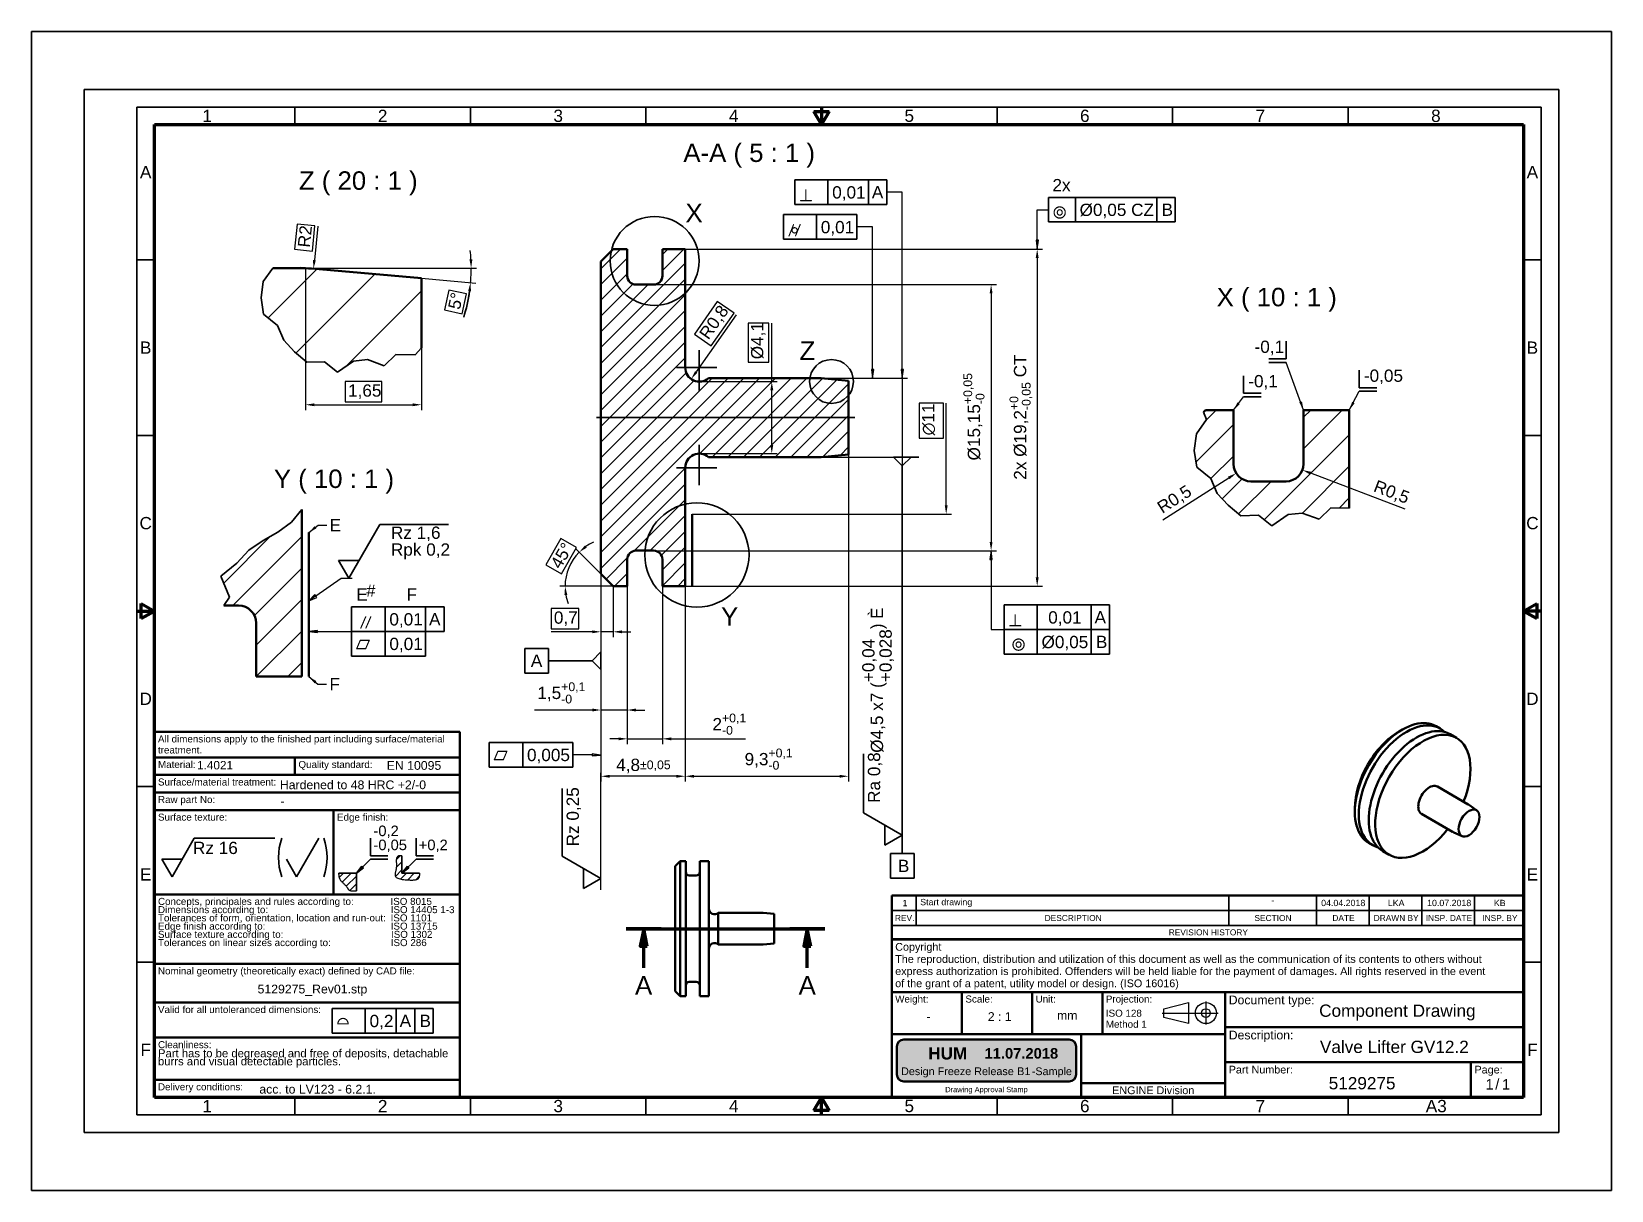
# Model space of a CAD drawing. Header units: millimetres. Extents: x -8 to 218, y -8 to 157.
import ezdxf
from ezdxf.enums import TextEntityAlignment as Align

# ---------------------------------------------------------------- set-up
doc = ezdxf.new("R2010")
doc.units = ezdxf.units.MM
doc.header["$LTSCALE"] = 0.5
doc.layers.add('0_Markierung_ROT', color=1, linetype='Continuous', lineweight=50, true_color=0xff0000)
doc.layers.add('Schraffur', color=179, linetype='Continuous', lineweight=9, true_color=0x1e1e47)
for name, color, linetype, lineweight in [('Bemaßungen(DIN)', 7, 'Continuous', 35), ('Bruchlinien(DIN)', 7, 'Continuous', 35), ('Detailkreislinien(DIN)', 7, 'Continuous', 35), ('Mittellinie(DIN)', 7, 'Continuous', 35), ('Mittelpunktmarkierung(DIN)', 7, 'Continuous', 35), ('Rahmen_Feldeinteilung', 7, 'Continuous', 35), ('Rahmen_Formatbeschneidung', 7, 'Continuous', 35), ('Rahmen_Mittenmarkierung', 7, 'Continuous', 70), ('Rahmen_Unbeschnitten', 7, 'Continuous', 35), ('Rahmen_Zeichnungsflächenbegrenzung', 7, 'Continuous', 70), ('Schnittansichtslinien(DIN)', 7, 'Continuous', 70), ('Sichtbare Kanten(DIN)', 7, 'Continuous', 50), ('Skizziergeometrie(DIN)', 7, 'Continuous', 50), ('Symbole(DIN)', 7, 'Continuous', 35)]:
    doc.layers.add(name, color=color, linetype=linetype, lineweight=lineweight)
doc.styles.add('01_Aktuell-DIN-Revtab', font='arial.ttf')
doc.styles.add('0_Aktuell-DIN-Revtab', font='arial.ttf')
doc.styles.add('Aktuell-BSI', font='arial.ttf')
doc.styles.add('Aktuell-BSI ROT', font='arial.ttf')
doc.styles.add('Aktuell-DIN', font='arial.ttf')
doc.styles.add('HOBText5', font='arial.ttf')
doc.styles.add('Rahmen_Text_Feldbez', font='arial.ttf')
doc.styles.get("Standard").update_dxf_attribs({"font": 'isocp.shx'})
doc.styles.add('Textstil13', font='')
doc.styles.add('Textstil16', font='arial.ttf')
doc.styles.add('Textstil34', font='arial.ttf')
doc.styles.add('Textstil70', font='arial.ttf')
doc.styles.add('Textstil85', font='')
doc.styles.add('Textstil88', font='')
doc.styles.add('Textstil96', font='arial.ttf')
doc.styles.get('Textstil13').set_extended_font_data('AIGDT')
doc.styles.get('Textstil85').set_extended_font_data('Arial', bold=True)
doc.styles.get('Textstil88').set_extended_font_data('Arial', bold=True)
doc.dimstyles.new('Bemaßung', dxfattribs={"dimscale": 0.5, "dimtxt": 3.5, "dimasz": 2.5, "dimexe": 1.5, "dimexo": 0, "dimgap": 0.8, "dimtad": 1, "dimdec": 8, "dimrnd": 1e-08, "dimtxsty": 'Aktuell-BSI', "dimcen": 0.09, "dimdle": 10, "dimclrd": 7, "dimclre": 7, "dimclrt": 7, "dimadec": 6, "dimazin": 2, "dimtfac": 0.714286, "dimtdec": 8, "dimtmove": 0, "dimatfit": 3, "dimfxl": 1, "dimtolj": 1, "dimlwd": 25, "dimlwe": 25, "dimarcsym": 0})
doc.dimstyles.new('Bemaßung ROT', dxfattribs={"dimscale": 0.5, "dimtxt": 3.5, "dimasz": 2.5, "dimexe": 1.5, "dimexo": 0, "dimgap": 0.8, "dimtad": 1, "dimdec": 8, "dimrnd": 1e-08, "dimtxsty": 'Aktuell-BSI ROT', "dimcen": 0.09, "dimdle": 10, "dimclrd": 1, "dimclre": 1, "dimclrt": 1, "dimadec": 6, "dimazin": 2, "dimtfac": 0.714286, "dimtdec": 8, "dimtmove": 0, "dimatfit": 3, "dimfxl": 1, "dimtolj": 1, "dimtzin": 0, "dimlwd": 25, "dimlwe": 25, "dimarcsym": 0})
doc.dimstyles.new('Bemaßung$7', dxfattribs={"dimscale": 0.5, "dimtxt": 3.5, "dimasz": 2.5, "dimexe": 1.5, "dimexo": 0, "dimgap": 0.8, "dimtad": 1, "dimdec": 8, "dimrnd": 1e-08, "dimtxsty": 'Aktuell-BSI', "dimcen": 0.09, "dimdle": 10, "dimclrd": 7, "dimclre": 7, "dimclrt": 7, "dimadec": 6, "dimazin": 2, "dimtfac": 0.714286, "dimtdec": 8, "dimtmove": 0, "dimatfit": 3, "dimfxl": 1, "dimtolj": 1, "dimlwd": 30, "dimlwe": 25, "dimarcsym": 0})
doc.dimstyles.new('Führungslinie(DIN)', dxfattribs={"dimscale": 0.5, "dimtxt": 0.18, "dimasz": 2.5, "dimexe": 0.18, "dimexo": 0.0625, "dimgap": 0.09, "dimtad": 0, "dimtih": 1, "dimtoh": 1, "dimdec": 4, "dimzin": 0, "dimdsep": 46, "dimtxsty": 'Standard', "dimcen": 0.09, "dimadec": 0, "dimazin": 0, "dimtfac": 1, "dimtdec": 4, "dimtofl": 0, "dimtmove": 0, "dimatfit": 3, "dimfxl": 1, "dimtolj": 1, "dimtzin": 0, "dimarcsym": 0})
pattern_1 = [(45, (0, 0), (-1.122532, 1.122532), [])]
pattern_2 = [(45, (0, 0), (-2.245064, 2.245064), [])]

msp = doc.modelspace()

# ---------------------------------------------------------------- texts
at = {"layer": 'Symbole(DIN)', "color": 7}
for s, insert, char_height, attachment_point, style in [('A-A ( 5 : 1 )', (85.32863777, 137.39913919), 2.6249998808, 7, 'HOBText5'), ('Z ( 20 : 1 )', (30.5716029, 133.43697608), 2.6249998808, 7, 'HOBText5'), ('X ( 10 : 1 )', (161.28133086, 116.84826347), 2.6249998808, 7, 'HOBText5'), ('Y ( 10 : 1 )', (27.00757003, 90.9755714), 2.6249998808, 7, 'HOBText5'), ('{\\fArial|b0|i0;E}', (34.94066723, 87.33420819), 1.7499999702, 1, 'Aktuell-BSI'), ('{\\fArial|b0|i0;F}', (34.92037734, 64.70484045), 1.7499999702, 1, 'Aktuell-BSI')]:
    msp.add_mtext(s, dxfattribs=dict(at, insert=insert, char_height=char_height, attachment_point=attachment_point, style=style))

# ---------------------------------------------------------------- blocks, each defined once
blk = doc.blocks.new('*D34')
at = {"layer": 'Bemaßungen(DIN)', "color": 7, "linetype": 'Continuous', "lineweight": 25, "transparency": 16777216}
blk.add_line((188.15, 88.74), (174.67, 93.87), dxfattribs=at)
at = {"layer": 'Bemaßungen(DIN)', "color": 7, "linetype": 'Continuous', "transparency": 16777216}
blk.add_solid([(174.75, 94.07), (174.6, 93.68), (173.5, 94.32)], dxfattribs=at)
at = {"layer": 'Defpoints', "color": 0, "linetype": 'Continuous', "transparency": 16777216}
for p in [(171.17, 95.21), (173.5, 94.32)]:
    blk.add_point(p, dxfattribs=at)
at = {"layer": 'Bemaßungen(DIN)', "color": 7, "linetype": 'Continuous', "lineweight": 25, "transparency": 16777216, "insert": (184.11, 92.96), "char_height": 1.75, "attachment_point": 1, "rotation": 339.1591, "style": 'Aktuell-BSI'}
blk.add_mtext('\\A1;R0,5', dxfattribs=at)
blk = doc.blocks.new('*D35')
at = {"layer": 'Bemaßungen(DIN)', "color": 7, "linetype": 'Continuous', "lineweight": 25, "transparency": 16777216}
blk.add_line((153.61, 87.22), (163, 93.19), dxfattribs=at)
at = {"layer": 'Bemaßungen(DIN)', "color": 7, "linetype": 'Continuous', "transparency": 16777216}
blk.add_solid([(162.89, 93.37), (163.12, 93.02), (164.06, 93.87)], dxfattribs=at)
at = {"layer": 'Defpoints', "color": 0, "linetype": 'Continuous', "transparency": 16777216}
for p in [(166.17, 95.21), (164.06, 93.87)]:
    blk.add_point(p, dxfattribs=at)
at = {"layer": 'Bemaßungen(DIN)', "color": 7, "linetype": 'Continuous', "lineweight": 25, "transparency": 16777216, "insert": (152.6, 89.54), "char_height": 1.75, "attachment_point": 1, "rotation": 32.4625, "style": 'Aktuell-BSI'}
blk.add_mtext('\\A1;R0,5', dxfattribs=at)
blk = doc.blocks.new('2DTransSchnitt0')
at = {"layer": 'Schnittansichtslinien(DIN)', "linetype": 'Continuous'}
for p, q in [((154.39, 58.03), (210.92, 58.03)), ((159.36, 58.03), (158.36, 53.03)), ((159.36, 53.03), (159.36, 58.03)), ((160.36, 53.03), (159.36, 58.03)), ((205.96, 58.03), (204.96, 53.03)), ((205.96, 53.03), (205.96, 58.03)), ((206.96, 53.03), (205.96, 58.03)), ((158.36, 53.03), (160.36, 53.03)), ((159.36, 46.86), (159.36, 53.03)), ((204.96, 53.03), (206.96, 53.03)), ((205.96, 46.86), (205.96, 53.03))]:
    blk.add_line(p, q, dxfattribs=at)
at = {"layer": 'Schnittansichtslinien(DIN)', "linetype": 'Continuous', "lineweight": 140}
for p, q in [((154.39, 58.03), (164.32, 58.03)), ((200.99, 58.03), (210.92, 58.03))]:
    blk.add_line(p, q, dxfattribs=at)
at = {"layer": 'Schnittansichtslinien(DIN)', "linetype": 'Continuous', "flags": 128}
for points in [[(160.36, 53.03), (159.36, 58.03), (158.36, 53.03), (160.36, 53.03)], [(206.96, 53.03), (205.96, 58.03), (204.96, 53.03), (206.96, 53.03)]]:
    blk.add_lwpolyline(points, dxfattribs=at)
at = {"layer": 'Schnittansichtslinien(DIN)'}
for points in [[(160.36, 53.03), (159.36, 58.03), (158.36, 53.03), (160.36, 53.03)], [(206.96, 53.03), (205.96, 58.03), (204.96, 53.03), (206.96, 53.03)]]:
    blk.add_solid(points, dxfattribs=at)
at = {"layer": 'Schnittansichtslinien(DIN)', "char_height": 5.25, "attachment_point": 7, "style": 'HOBText5'}
for insert in [(156.89, 39.28), (203.49, 39.28)]:
    blk.add_mtext('A', dxfattribs=dict(at, insert=insert))
blk = doc.blocks.new('*D37')
at = {"layer": 'Bemaßungen(DIN)', "color": 7, "linetype": 'Continuous', "lineweight": 25, "transparency": 16777216}
for p, q in [((77.34, 77.78), (77.34, 55.3)), ((82.34, 77.78), (82.34, 55.3)), ((76.09, 56.05), (74.84, 56.05)), ((77.34, 56.05), (82.34, 56.05)), ((83.59, 56.05), (94.19, 56.05))]:
    blk.add_line(p, q, dxfattribs=at)
at = {"layer": 'Bemaßungen(DIN)', "color": 7, "linetype": 'Continuous', "transparency": 16777216}
for points in [[(76.09, 56.25), (76.09, 55.84), (77.34, 56.05)], [(83.59, 56.25), (83.59, 55.84), (82.34, 56.05)]]:
    blk.add_solid(points, dxfattribs=at)
at = {"layer": 'Defpoints', "color": 0, "linetype": 'Continuous', "transparency": 16777216}
for p in [(77.34, 77.78), (82.34, 77.78), (82.34, 56.05)]:
    blk.add_point(p, dxfattribs=at)
at = {"layer": 'Bemaßungen(DIN)', "color": 7, "linetype": 'Continuous', "lineweight": 25, "transparency": 16777216, "insert": (89.47, 59.64), "char_height": 1.75, "attachment_point": 1, "style": 'Aktuell-BSI'}
blk.add_mtext('\\A1;2{\\H1.25;\\S+0,1^ -0;}', dxfattribs=at)
blk = doc.blocks.new('*D38')
at = {"layer": 'Bemaßungen(DIN)', "color": 7, "linetype": 'Continuous', "lineweight": 25, "transparency": 16777216}
for p, q in [((73.59, 79.53), (73.59, 49.97)), ((85.59, 77.78), (85.59, 49.97)), ((84.34, 50.72), (74.84, 50.72))]:
    blk.add_line(p, q, dxfattribs=at)
at = {"layer": 'Bemaßungen(DIN)', "color": 7, "linetype": 'Continuous', "transparency": 16777216}
for points in [[(74.84, 50.92), (74.84, 50.51), (73.59, 50.72)], [(84.34, 50.92), (84.34, 50.51), (85.59, 50.72)]]:
    blk.add_solid(points, dxfattribs=at)
at = {"layer": 'Defpoints', "color": 0, "linetype": 'Continuous', "transparency": 16777216}
for p in [(73.59, 79.53), (85.59, 77.78), (73.59, 50.72)]:
    blk.add_point(p, dxfattribs=at)
at = {"layer": 'Bemaßungen(DIN)', "color": 7, "linetype": 'Continuous', "lineweight": 25, "transparency": 16777216, "insert": (75.76, 53.22), "char_height": 1.75, "attachment_point": 1, "style": 'Aktuell-BSI'}
blk.add_mtext('\\A1;4,8{\\H1.25;±0,05}', dxfattribs=at)
blk = doc.blocks.new('Bezugssymbol1')
at = {"layer": 'Symbole(DIN)'}
for p, q in [((125.47, 137.84), (132.24, 137.84)), ((125.47, 137.84), (125.47, 130.84)), ((132.24, 137.84), (132.24, 130.84)), ((125.47, 130.84), (132.24, 130.84))]:
    blk.add_line(p, q, dxfattribs=at)
at = {"layer": 'Symbole(DIN)', "color": 7, "linetype": 'Continuous', "lineweight": 35}
for p, q in [((144.29, 134.34), (132.24, 134.34)), ((144.68, 134.34), (144.29, 134.34))]:
    blk.add_line(p, q, dxfattribs=at)
at = {"layer": 'Symbole(DIN)', "color": 7, "linetype": 'Continuous', "lineweight": 35, "flags": 128}
blk.add_lwpolyline([(147.18, 136.84), (147.18, 131.84), (144.68, 134.34), (147.18, 136.84)], dxfattribs=at)
at = {"layer": 'Symbole(DIN)', "color": 7}
blk.add_solid([(147.18, 136.84), (147.18, 131.84), (144.68, 134.34), (147.18, 136.84)], dxfattribs=at)
at = {"layer": 'Symbole(DIN)', "color": 7, "insert": (127.21, 132.59), "char_height": 3.5, "attachment_point": 7, "style": 'Aktuell-BSI'}
blk.add_mtext('A', dxfattribs=at)
blk = doc.blocks.new('&Symbol für Form- und Lagetoleranzen1')
at = {"layer": 'Symbole(DIN)'}
for p, q in [((115.29, 111.04), (139.13, 111.04)), ((115.29, 111.04), (115.29, 104.04)), ((124.9, 111.04), (124.9, 104.04)), ((139.13, 111.04), (139.13, 104.04)), ((115.29, 104.04), (139.13, 104.04))]:
    blk.add_line(p, q, dxfattribs=at)
at = {"layer": 'Symbole(DIN)', "color": 7, "linetype": 'Continuous', "lineweight": 25}
for p, q in [((147.18, 110.64), (147.18, 101.53)), ((144.37, 107.54), (139.13, 107.54)), ((144.68, 107.53), (144.37, 107.54)), ((144.69, 107.86), (144.67, 107.21)), ((144.67, 107.21), (147.18, 107.47)), ((144.68, 107.53), (147.18, 107.47)), ((147.18, 107.47), (144.69, 107.86))]:
    blk.add_line(p, q, dxfattribs=at)
at = {"layer": 'Symbole(DIN)', "color": 7, "linetype": 'Continuous', "lineweight": 25, "flags": 128}
blk.add_lwpolyline([(144.67, 107.21), (147.18, 107.47), (144.69, 107.86), (144.67, 107.21)], dxfattribs=at)
at = {"layer": 'Symbole(DIN)', "color": 7}
blk.add_solid([(144.67, 107.21), (147.18, 107.47), (144.69, 107.86), (144.67, 107.21)], dxfattribs=at)
at = {"layer": 'Symbole(DIN)', "char_height": 3.5, "attachment_point": 7}
for s, insert, style in [('c', (116.43, 105.8), 'Textstil13'), ('0,005', (126.11, 105.1), 'Aktuell-BSI')]:
    blk.add_mtext(s, dxfattribs=dict(at, insert=insert, style=style))
blk = doc.blocks.new('*D41')
at = {"layer": 'Bemaßungen(DIN)', "color": 7, "linetype": 'Continuous', "lineweight": 25, "transparency": 16777216}
for p, q in [((85.59, 125.78), (136.47, 125.78)), ((135.72, 124.53), (135.72, 79.03)), ((85.59, 77.78), (136.47, 77.78))]:
    blk.add_line(p, q, dxfattribs=at)
at = {"layer": 'Bemaßungen(DIN)', "color": 7, "linetype": 'Continuous', "transparency": 16777216}
for points in [[(135.51, 124.53), (135.93, 124.53), (135.72, 125.78)], [(135.51, 79.03), (135.93, 79.03), (135.72, 77.78)]]:
    blk.add_solid(points, dxfattribs=at)
at = {"layer": 'Defpoints', "color": 0, "linetype": 'Continuous', "transparency": 16777216}
for p in [(85.59, 125.78), (85.59, 77.78), (135.72, 77.78)]:
    blk.add_point(p, dxfattribs=at)
at = {"layer": 'Bemaßungen(DIN)', "color": 7, "linetype": 'Continuous', "lineweight": 25, "transparency": 16777216, "insert": (131.78, 92.94), "char_height": 1.75, "attachment_point": 1, "rotation": 90, "style": 'Aktuell-BSI'}
blk.add_mtext('\\A1;\\fArial|b0|i0;\\H1.7500;2x Ø19,2{\\H1.25;\\S+0^ -0,05;} CT', dxfattribs=at)
blk = doc.blocks.new('Bezugssymbol2')
at = {"layer": 'Symbole(DIN)', "color": 7, "linetype": 'Continuous', "lineweight": 35}
for p, q in [((237.69, 192.31), (232.01, 192.31)), ((233.01, 189.81), (233.01, 146.17)), ((233.01, 146.17), (233.01, 79.41))]:
    blk.add_line(p, q, dxfattribs=at)
at = {"layer": 'Symbole(DIN)'}
for p, q in [((229.63, 79.41), (236.39, 79.41)), ((229.63, 79.41), (229.63, 72.41)), ((236.39, 79.41), (236.39, 72.41)), ((229.63, 72.41), (236.39, 72.41))]:
    blk.add_line(p, q, dxfattribs=at)
at = {"layer": 'Symbole(DIN)', "color": 7, "linetype": 'Continuous', "lineweight": 35, "flags": 128}
blk.add_lwpolyline([(230.51, 192.31), (235.51, 192.31), (233.01, 189.81), (230.51, 192.31)], dxfattribs=at)
at = {"layer": 'Symbole(DIN)', "color": 7}
blk.add_solid([(230.51, 192.31), (235.51, 192.31), (233.01, 189.81), (230.51, 192.31)], dxfattribs=at)
at = {"layer": 'Symbole(DIN)', "color": 7, "insert": (231.76, 74.16), "char_height": 3.5, "attachment_point": 7, "style": 'Aktuell-BSI'}
blk.add_mtext('B', dxfattribs=at)
blk = doc.blocks.new('Oberflächensymbol1')
at = {"layer": 'Symbole(DIN)', "color": 7, "linetype": 'Continuous', "lineweight": 25}
blk.add_line((147.18, 69.14), (147.18, 102.43), dxfattribs=at)
at = {"layer": 'Symbole(DIN)'}
for p, q in [((136.17, 78.67), (136.17, 97.92)), ((147.17, 72.32), (136.17, 78.67)), ((142.17, 69.43), (142.17, 75.21)), ((142.17, 69.43), (147.17, 72.32))]:
    blk.add_line(p, q, dxfattribs=at)
at = {"layer": 'Symbole(DIN)', "insert": (141.54, 81.47), "char_height": 3.5, "attachment_point": 7, "rotation": 90, "style": 'Aktuell-BSI'}
blk.add_mtext('Rz 0,25', dxfattribs=at)
blk = doc.blocks.new('Oberflächensymbol2')
at = {"layer": 'Symbole(DIN)'}
for p, q in [((75.35, 157.84), (84.15, 173.09)), ((84.15, 173.09), (103.8, 173.09)), ((72.46, 162.84), (75.35, 157.84)), ((72.46, 162.84), (78.23, 162.84))]:
    blk.add_line(p, q, dxfattribs=at)
at = {"layer": 'Symbole(DIN)', "color": 7, "linetype": 'Continuous', "lineweight": 25}
for p, q in [((66, 152.79), (73.15, 157.83)), ((73.15, 157.83), (76.33, 157.83)), ((65.71, 153.2), (63.95, 151.35)), ((66.29, 152.38), (65.71, 153.2)), ((66, 152.79), (63.95, 151.35)), ((63.95, 151.35), (66.29, 152.38))]:
    blk.add_line(p, q, dxfattribs=at)
at = {"layer": 'Symbole(DIN)', "color": 7, "linetype": 'Continuous', "lineweight": 25, "flags": 128}
blk.add_lwpolyline([(65.71, 153.2), (63.95, 151.35), (66.29, 152.38), (65.71, 153.2)], dxfattribs=at)
at = {"layer": 'Symbole(DIN)', "color": 7}
blk.add_solid([(65.71, 153.2), (63.95, 151.35), (66.29, 152.38), (65.71, 153.2)], dxfattribs=at)
at = {"layer": 'Symbole(DIN)', "char_height": 3.5, "attachment_point": 7, "style": 'Aktuell-BSI'}
for s, insert in [('Rz 1,6', (87.35, 168.4)), ('Rpk 0,2', (87.35, 163.2))]:
    blk.add_mtext(s, dxfattribs=dict(at, insert=insert))
blk = doc.blocks.new('*D45')
at = {"layer": 'Bemaßungen(DIN)', "color": 7, "linetype": 'Continuous', "lineweight": 25, "transparency": 16777216}
for p, q in [((81.09, 120.72), (129.91, 120.72)), ((129.16, 119.47), (129.16, 84.09)), ((81.09, 82.84), (129.91, 82.84))]:
    blk.add_line(p, q, dxfattribs=at)
at = {"layer": 'Bemaßungen(DIN)', "color": 7, "linetype": 'Continuous', "transparency": 16777216}
for points in [[(128.95, 119.47), (129.36, 119.47), (129.16, 120.72)], [(128.95, 84.09), (129.36, 84.09), (129.16, 82.84)]]:
    blk.add_solid(points, dxfattribs=at)
at = {"layer": 'Defpoints', "color": 0, "linetype": 'Continuous', "transparency": 16777216}
for p in [(81.09, 120.72), (81.09, 82.84), (129.16, 82.84)]:
    blk.add_point(p, dxfattribs=at)
at = {"layer": 'Bemaßungen(DIN)', "color": 7, "linetype": 'Continuous', "lineweight": 25, "transparency": 16777216, "insert": (125.21, 95.69), "char_height": 1.75, "attachment_point": 1, "rotation": 90, "style": 'Aktuell-BSI'}
blk.add_mtext('\\A1;\\fArial|b0|i0;\\H1.7500;Ø15,15{\\H1.25;\\S+0,05^ -0;}', dxfattribs=at)
blk = doc.blocks.new('&Symbol für Form- und Lagetoleranzen2')
at = {"layer": 'Symbole(DIN)'}
for p, q in [((274.63, 266.28), (310.77, 266.28)), ((274.63, 266.28), (274.63, 259.28)), ((282.31, 266.28), (282.31, 259.28)), ((305.51, 266.28), (305.51, 259.28)), ((310.77, 266.28), (310.77, 259.28)), ((274.63, 259.28), (310.77, 259.28))]:
    blk.add_line(p, q, dxfattribs=at)
at = {"layer": 'Symbole(DIN)', "color": 7, "linetype": 'Continuous', "lineweight": 25}
for p, q in [((271.45, 254.06), (271.45, 262.78)), ((271.45, 262.78), (274.63, 262.78)), ((271.13, 254.06), (271.45, 251.56)), ((271.78, 254.06), (271.13, 254.06)), ((271.45, 254.06), (271.45, 251.56)), ((271.45, 251.56), (271.78, 254.06))]:
    blk.add_line(p, q, dxfattribs=at)
at = {"layer": 'Symbole(DIN)', "color": 7, "linetype": 'Continuous', "lineweight": 25, "flags": 128}
blk.add_lwpolyline([(271.13, 254.06), (271.45, 251.56), (271.78, 254.06), (271.13, 254.06)], dxfattribs=at)
at = {"layer": 'Symbole(DIN)', "color": 7}
blk.add_solid([(271.13, 254.06), (271.45, 251.56), (271.78, 254.06), (271.13, 254.06)], dxfattribs=at)
at = {"layer": 'Symbole(DIN)', "char_height": 3.5, "attachment_point": 7}
for s, insert, style in [('2x', (275.78, 268.03), 'Aktuell-BSI'), ('r', (275.89, 260.21), 'Textstil13'), ('Ø0,05 CZ', (283.52, 260.34), 'Aktuell-BSI'), ('B', (306.88, 261.03), 'Aktuell-BSI')]:
    blk.add_mtext(s, dxfattribs=dict(at, insert=insert, style=style))
blk = doc.blocks.new('*D47')
at = {"layer": 'Bemaßungen(DIN)', "color": 7, "linetype": 'Continuous', "lineweight": 25, "transparency": 16777216}
for p, q in [((108.84, 96.52), (108.84, 49.97)), ((85.59, 77.78), (85.59, 49.97)), ((86.84, 50.72), (107.59, 50.72))]:
    blk.add_line(p, q, dxfattribs=at)
at = {"layer": 'Bemaßungen(DIN)', "color": 7, "linetype": 'Continuous', "transparency": 16777216}
for points in [[(86.84, 50.92), (86.84, 50.51), (85.59, 50.72)], [(107.59, 50.92), (107.59, 50.51), (108.84, 50.72)]]:
    blk.add_solid(points, dxfattribs=at)
at = {"layer": 'Defpoints', "color": 0, "linetype": 'Continuous', "transparency": 16777216}
for p in [(108.84, 96.52), (85.59, 77.78), (108.84, 50.72)]:
    blk.add_point(p, dxfattribs=at)
at = {"layer": 'Bemaßungen(DIN)', "color": 7, "linetype": 'Continuous', "lineweight": 25, "transparency": 16777216, "insert": (94.05, 54.66), "char_height": 1.75, "attachment_point": 1, "style": 'Aktuell-BSI'}
blk.add_mtext('\\A1;9,3{\\H1.25;\\S+0,1^ -0;}', dxfattribs=at)
blk = doc.blocks.new('2DDetail0')
at = {"layer": 'Detailkreislinien(DIN)'}
blk.add_circle((212.85, 213.86), 6.24, dxfattribs=at)
at = {"layer": 'Detailkreislinien(DIN)', "insert": (203.74, 220.01), "char_height": 5.25, "attachment_point": 7, "style": 'HOBText5'}
blk.add_mtext('Z', dxfattribs=at)
blk = doc.blocks.new('&Symbol für Form- und Lagetoleranzen3')
at = {"layer": 'Symbole(DIN)'}
for p, q in [((76.09, 149.67), (102.49, 149.67)), ((76.09, 149.67), (76.09, 135.67)), ((85.7, 149.67), (85.7, 142.67)), ((97.21, 149.67), (97.21, 142.67)), ((102.49, 149.67), (102.49, 142.67)), ((76.09, 142.67), (102.49, 142.67)), ((85.7, 142.67), (85.7, 135.67)), ((97.21, 142.67), (97.21, 135.67)), ((76.09, 135.67), (97.21, 135.67))]:
    blk.add_line(p, q, dxfattribs=at)
at = {"layer": 'Symbole(DIN)', "color": 7, "linetype": 'Continuous', "lineweight": 25}
for p, q in [((66.45, 142.99), (63.95, 142.67)), ((66.45, 142.67), (63.95, 142.67)), ((63.95, 142.67), (66.45, 142.34)), ((66.45, 142.34), (66.45, 142.99)), ((66.45, 142.67), (72.92, 142.67)), ((72.92, 142.67), (76.09, 142.67))]:
    blk.add_line(p, q, dxfattribs=at)
at = {"layer": 'Symbole(DIN)', "color": 7, "linetype": 'Continuous', "lineweight": 25, "flags": 128}
blk.add_lwpolyline([(66.45, 142.99), (63.95, 142.67), (66.45, 142.34), (66.45, 142.99)], dxfattribs=at)
at = {"layer": 'Symbole(DIN)', "color": 7}
blk.add_solid([(66.45, 142.99), (63.95, 142.67), (66.45, 142.34), (66.45, 142.99)], dxfattribs=at)
at = {"layer": 'Symbole(DIN)', "char_height": 3.5, "attachment_point": 7}
for s, insert, style in [('E', (77.5, 151.42), 'Aktuell-BSI'), ('#', (80.36, 152.55), 'Textstil13'), ('F', (91.8, 151.42), 'Aktuell-BSI'), ('f', (78.41, 143.47), 'Textstil13'), ('0,01', (86.91, 143.73), 'Aktuell-BSI'), ('A', (98.21, 144.42), 'Aktuell-BSI'), ('c', (77.23, 137.43), 'Textstil13'), ('0,01', (86.91, 136.73), 'Aktuell-BSI')]:
    blk.add_mtext(s, dxfattribs=dict(at, insert=insert, style=style))
blk = doc.blocks.new('Ränder A3 quer')
at = {"layer": 'Rahmen_Feldeinteilung'}
for p, q in [((15, 292), (415, 292)), ((15, 5), (15, 292)), ((60, 292), (60, 287)), ((110, 292), (110, 287)), ((160, 292), (160, 287)), ((210, 292), (210, 287)), ((260, 292), (260, 287)), ((310, 292), (310, 287)), ((360, 292), (360, 287)), ((415, 292), (415, 5)), ((15, 248.5), (20, 248.5)), ((410, 248.5), (415, 248.5)), ((15, 198.5), (20, 198.5)), ((410, 198.5), (415, 198.5)), ((15, 148.5), (20, 148.5)), ((415, 148.5), (410, 148.5)), ((15, 98.5), (20, 98.5)), ((410, 98.5), (415, 98.5)), ((15, 48.5), (20, 48.5)), ((410, 48.5), (415, 48.5)), ((60, 5), (60, 10)), ((110, 5), (110, 10)), ((160, 5), (160, 10)), ((210, 5), (210, 10)), ((260, 5), (260, 10)), ((310, 5), (310, 10)), ((360, 5), (360, 10)), ((415, 5), (15, 5))]:
    blk.add_line(p, q, dxfattribs=at)
at = {"layer": 'Rahmen_Formatbeschneidung'}
for p, q in [((0, 297), (420, 297)), ((0, 0), (0, 297)), ((420, 297), (420, 0)), ((420, 0), (0, 0))]:
    blk.add_line(p, q, dxfattribs=at)
at = {"layer": 'Rahmen_Mittenmarkierung'}
for p, q in [((210, 287), (207.83, 290.75)), ((207.83, 290.75), (212.17, 290.75)), ((210, 292), (210, 287)), ((212.17, 290.75), (210, 287)), ((16.25, 146.33), (16.25, 150.67)), ((16.25, 150.67), (20, 148.5)), ((410, 148.5), (413.75, 150.67)), ((413.75, 150.67), (413.75, 146.33)), ((15, 148.5), (20, 148.5)), ((20, 148.5), (16.25, 146.33)), ((415, 148.5), (410, 148.5)), ((413.75, 146.33), (410, 148.5)), ((207.83, 6.25), (210, 10)), ((210, 5), (210, 10)), ((210, 10), (212.17, 6.25)), ((212.17, 6.25), (207.83, 6.25))]:
    blk.add_line(p, q, dxfattribs=at)
at = {"layer": 'Rahmen_Unbeschnitten'}
for p, q in [((-15, 313.5), (435, 313.5)), ((-15, -16.5), (-15, 313.5)), ((435, 313.5), (435, -16.5)), ((435, -16.5), (-15, -16.5))]:
    blk.add_line(p, q, dxfattribs=at)
at = {"layer": 'Rahmen_Zeichnungsflächenbegrenzung'}
for p, q in [((20, 287), (410, 287)), ((20, 10), (20, 287)), ((410, 287), (410, 10)), ((410, 10), (20, 10))]:
    blk.add_line(p, q, dxfattribs=at)
at = {"layer": 'Rahmen_Feldeinteilung', "color": 7, "char_height": 3.5, "attachment_point": 5, "style": 'Rahmen_Text_Feldbez'}
for s, insert in [('1', (35, 289.5)), ('2', (85, 289.5)), ('3', (135, 289.5)), ('4', (185, 289.5)), ('5', (235, 289.52)), ('6', (285, 289.5)), ('7', (335, 289.52)), ('8', (385, 289.5)), ('A', (17.5, 273.5)), ('A', (412.5, 273.5)), ('B', (17.5, 223.5)), ('B', (412.5, 223.5)), ('C', (17.5, 173.5)), ('C', (412.5, 173.5)), ('D', (17.5, 123.5)), ('D', (412.5, 123.5)), ('E', (17.5, 73.5)), ('E', (412.5, 73.5)), ('F', (17.5, 23.5)), ('F', (412.5, 23.5)), ('1', (35, 7.5)), ('2', (85, 7.5)), ('3', (135, 7.5)), ('4', (185, 7.5)), ('5', (235, 7.52)), ('6', (285, 7.5)), ('7', (335, 7.52))]:
    blk.add_mtext(s, dxfattribs=dict(at, insert=insert))
at = {"layer": 'Rahmen_Feldeinteilung', "color": 7, "style": 'Rahmen_Text_Feldbez'}
blk.add_attdef('Blattgröße_001', (382.12, 5.77), '', height=3.5, dxfattribs=at)
blk = doc.blocks.new('&Symbol für Form- und Lagetoleranzen4')
at = {"layer": 'Symbole(DIN)', "color": 7, "linetype": 'Continuous', "lineweight": 25}
for p, q in [((258.32, 165.69), (257.99, 163.19)), ((257.99, 163.19), (258.64, 163.19)), ((258.32, 163.19), (258.31, 143.21)), ((258.32, 163.19), (258.32, 165.69)), ((258.64, 163.19), (258.32, 165.69)), ((258.31, 143.21), (262.02, 143.21))]:
    blk.add_line(p, q, dxfattribs=at)
at = {"layer": 'Symbole(DIN)'}
for p, q in [((262.02, 150.21), (292.06, 150.21)), ((262.02, 150.21), (262.02, 136.21)), ((271.47, 150.21), (271.47, 143.21)), ((286.78, 150.21), (286.78, 143.21)), ((292.06, 150.21), (292.06, 143.21)), ((262.02, 143.21), (292.06, 143.21)), ((271.47, 143.21), (271.47, 136.21)), ((286.78, 143.21), (286.78, 136.21)), ((292.06, 143.21), (292.06, 136.21)), ((262.02, 136.21), (292.06, 136.21))]:
    blk.add_line(p, q, dxfattribs=at)
at = {"layer": 'Symbole(DIN)', "color": 7, "linetype": 'Continuous', "lineweight": 25, "flags": 128}
blk.add_lwpolyline([(258.64, 163.19), (258.32, 165.69), (257.99, 163.19), (258.64, 163.19)], dxfattribs=at)
at = {"layer": 'Symbole(DIN)', "color": 7}
blk.add_solid([(258.64, 163.19), (258.32, 165.69), (257.99, 163.19), (258.64, 163.19)], dxfattribs=at)
at = {"layer": 'Symbole(DIN)', "char_height": 3.5, "attachment_point": 7}
for s, insert, style in [('b', (263.29, 144.13), 'Textstil13'), ('0,01', (274.58, 144.27), 'Aktuell-BSI'), ('A', (287.78, 144.96), 'Aktuell-BSI'), ('r', (264.17, 137.14), 'Textstil13'), ('Ø0,05', (272.67, 137.27), 'Aktuell-BSI'), ('B', (288.17, 137.96), 'Aktuell-BSI')]:
    blk.add_mtext(s, dxfattribs=dict(at, insert=insert, style=style))
blk = doc.blocks.new('2DDetail1')
at = {"layer": 'Detailkreislinien(DIN)'}
blk.add_circle((162.46, 248.2), 12.66, dxfattribs=at)
at = {"layer": 'Detailkreislinien(DIN)', "insert": (171.26, 259.22), "char_height": 5.25, "attachment_point": 7, "style": 'HOBText5'}
blk.add_mtext('X', dxfattribs=at)
blk = doc.blocks.new('Kantenbruch links unten')
at = {"layer": 'Skizziergeometrie(DIN)', "lineweight": 35}
for p, q in [((0, 6), (0, 1)), ((0, 1), (5, 1)), ((0, 0), (5, 0))]:
    blk.add_line(p, q, dxfattribs=at)
at = {"layer": 'Symbole(DIN)', "color": 7, "style": 'Aktuell-DIN'}
blk.add_attdef('Kantenbruch_001', (1.34, 2.69), '', height=3.5, dxfattribs=at)
blk = doc.blocks.new('Kantenbruch rechts unten')
at = {"layer": 'Skizziergeometrie(DIN)', "lineweight": 35}
for p, q in [((0, 1), (0, 6)), ((-5, 1), (0, 1)), ((0, 0), (-5, 0))]:
    blk.add_line(p, q, dxfattribs=at)
at = {"layer": 'Symbole(DIN)', "color": 7, "style": 'Aktuell-DIN'}
blk.add_attdef('Kantenbruch_001', (-9.03, 2.69), '', height=3.5, dxfattribs=at)
blk = doc.blocks.new('2DDetail2')
at = {"layer": 'Detailkreislinien(DIN)'}
blk.add_circle((174.5, 164.47), 14.85, dxfattribs=at)
at = {"layer": 'Detailkreislinien(DIN)', "insert": (181.39, 144.32), "char_height": 5.25, "attachment_point": 7, "style": 'HOBText5'}
blk.add_mtext('Y', dxfattribs=at)
blk = doc.blocks.new('*D54')
at = {"layer": 'Bemaßungen(DIN)', "color": 7, "linetype": 'Continuous', "lineweight": 25, "transparency": 16777216}
for p, q in [((73.59, 79.53), (73.59, 70.54)), ((75.34, 77.78), (75.34, 70.54)), ((70.46, 74.59), (66.48, 74.59)), ((66.48, 74.59), (66.48, 71.69)), ((70.46, 71.69), (70.46, 74.59)), ((66.48, 71.69), (70.46, 71.69)), ((72.34, 71.29), (66.48, 71.29)), ((75.34, 71.29), (73.59, 71.29)), ((76.59, 71.29), (77.84, 71.29))]:
    blk.add_line(p, q, dxfattribs=at)
at = {"layer": 'Bemaßungen(DIN)', "color": 7, "linetype": 'Continuous', "transparency": 16777216}
for points in [[(72.34, 71.49), (72.34, 71.08), (73.59, 71.29)], [(76.59, 71.49), (76.59, 71.08), (75.34, 71.29)]]:
    blk.add_solid(points, dxfattribs=at)
at = {"layer": 'Defpoints', "color": 0, "linetype": 'Continuous', "transparency": 16777216}
for p in [(73.59, 79.53), (75.34, 77.78), (75.34, 71.29)]:
    blk.add_point(p, dxfattribs=at)
at = {"layer": 'Bemaßungen(DIN)', "color": 7, "linetype": 'Continuous', "lineweight": 25, "transparency": 16777216, "insert": (66.88, 74.19), "char_height": 1.75, "attachment_point": 1, "style": 'Aktuell-BSI'}
blk.add_mtext('\\A1;0,7', dxfattribs=at)
blk = doc.blocks.new('*D55')
at = {"layer": 'Bemaßungen(DIN)', "color": 7, "linetype": 'Continuous', "lineweight": 25, "transparency": 16777216}
for p, q in [((73.59, 79.53), (73.59, 59.4)), ((77.34, 77.78), (77.34, 59.4)), ((72.34, 60.15), (64.13, 60.15)), ((77.34, 60.15), (73.59, 60.15)), ((78.59, 60.15), (79.84, 60.15))]:
    blk.add_line(p, q, dxfattribs=at)
at = {"layer": 'Bemaßungen(DIN)', "color": 7, "linetype": 'Continuous', "transparency": 16777216}
for points in [[(72.34, 60.36), (72.34, 59.94), (73.59, 60.15)], [(78.59, 60.36), (78.59, 59.94), (77.34, 60.15)]]:
    blk.add_solid(points, dxfattribs=at)
at = {"layer": 'Defpoints', "color": 0, "linetype": 'Continuous', "transparency": 16777216}
for p in [(73.59, 79.53), (77.34, 77.78), (77.34, 60.15)]:
    blk.add_point(p, dxfattribs=at)
at = {"layer": 'Bemaßungen(DIN)', "color": 7, "linetype": 'Continuous', "lineweight": 25, "transparency": 16777216, "insert": (64.53, 64.09), "char_height": 1.75, "attachment_point": 1, "style": 'Aktuell-BSI'}
blk.add_mtext('\\A1;1,5{\\H1.25;\\S+0,1^ -0;}', dxfattribs=at)
blk = doc.blocks.new('Schriftfelder Extern_neu')
at = {"layer": 'Skizziergeometrie(DIN)'}
for p, q in [((78.45, 158.45), (258.45, 158.45)), ((78.45, 143.45), (78.45, 158.45)), ((258.45, 158.45), (258.45, 143.45)), ((258.45, 143.45), (78.45, 143.45)), ((78.45, 143.45), (98.45, 143.45)), ((78.45, 131.45), (78.45, 143.45)), ((98.45, 143.45), (98.45, 131.45)), ((98.45, 143.45), (118.45, 143.45)), ((98.45, 131.45), (98.45, 143.45)), ((118.45, 143.45), (118.45, 131.45)), ((118.45, 143.45), (138.45, 143.45)), ((118.45, 131.45), (118.45, 143.45)), ((138.45, 143.45), (173.45, 143.45)), ((138.45, 131.45), (138.45, 143.45)), ((138.45, 143.45), (138.45, 131.45)), ((173.45, 143.45), (258.45, 143.45)), ((173.45, 133.45), (173.45, 143.45)), ((173.45, 143.45), (173.45, 131.45)), ((258.45, 143.45), (258.45, 133.45)), ((78.45, 113.45), (78.45, 131.45)), ((78.45, 131.45), (132.45, 131.45)), ((98.45, 131.45), (78.45, 131.45)), ((118.45, 131.45), (98.45, 131.45)), ((138.45, 131.45), (118.45, 131.45)), ((132.45, 113.45), (132.45, 131.45)), ((132.45, 131.45), (173.45, 131.45)), ((132.45, 113.45), (132.45, 131.45)), ((173.45, 131.45), (138.45, 131.45)), ((258.45, 133.45), (173.45, 133.45)), ((173.45, 133.45), (258.45, 133.45)), ((173.45, 123.45), (173.45, 133.45)), ((173.45, 131.45), (173.45, 113.45)), ((258.45, 133.45), (258.45, 123.45)), ((173.45, 123.45), (243.45, 123.45)), ((173.45, 113.45), (173.45, 123.45)), ((258.45, 123.45), (173.45, 123.45)), ((243.45, 123.45), (243.45, 113.45)), ((243.45, 123.45), (258.45, 123.45)), ((243.45, 113.45), (243.45, 123.45)), ((258.45, 123.45), (258.45, 113.45)), ((132.45, 117.45), (173.45, 117.45)), ((78.45, 113.45), (132.45, 113.45)), ((173.45, 113.45), (132.45, 113.45)), ((243.45, 113.45), (173.45, 113.45)), ((258.45, 113.45), (243.45, 113.45))]:
    blk.add_line(p, q, dxfattribs=at)
at = {"layer": 'Skizziergeometrie(DIN)', "lineweight": 25}
for p, q in [((155.95, 138.7), (162.95, 140.45)), ((162.95, 140.45), (162.95, 134.45)), ((155.95, 136.2), (155.95, 138.7)), ((162.95, 134.45), (155.95, 136.2))]:
    blk.add_line(p, q, dxfattribs=at)
at = {"layer": 'Skizziergeometrie(DIN)', "linetype": 'Continuous', "lineweight": 25}
for p, q in [((167.95, 140.7), (167.95, 134.2)), ((155.45, 137.45), (171.45, 137.45))]:
    blk.add_line(p, q, dxfattribs=at)
at = {"layer": 'Skizziergeometrie(DIN)', "lineweight": 25}
for radius in [3, 1.25]:
    blk.add_circle((167.95, 137.45), radius, dxfattribs=at)
at = {"layer": 'Symbole(DIN)', "color": 7, "insert": (79.45, 157.41), "char_height": 2.2, "width": 169.8892, "attachment_point": 1, "line_spacing_factor": 0.944221, "style": 'Aktuell-DIN'}
blk.add_mtext('\\fArial|b0|i0;\\H2.2000;Copyright\\P\\fArial|b0|i0;\\H2.2000;The reproduction, distribution and utilization of this document as well as the communication of its contents to others without express authorization is prohibited. Offenders will be held liable for the payment of damages. All rights reserved in the event of the grant of a patent, utility model or design. (ISO 16016)', dxfattribs=at)
at = {"layer": 'Symbole(DIN)', "color": 7, "style": 'Aktuell-DIN'}
for s, insert, char_height, attachment_point in [('\\fArial|b0|i0;\\H2.0000;Weight:', (79.45, 142.45), 2, 1), ('\\fArial|b0|i0;\\H2.0000;Scale:', (99.45, 142.45), 2, 1), ('\\fArial|b0|i0;\\H2.0000;Unit:', (119.45, 142.45), 2, 1), ('\\fArial|b0|i0;\\H2.0000;Projection:', (139.45, 142.45), 2, 1), ('\\fArial|b0|i0;\\H2.5000;Document type:', (174.45, 142.45), 2.5, 1), ('\\fArial|b0|i0;\\H2.5000;mm', (128.45, 136.78), 2.5, 5), ('\\fArial|b0|i0;\\H2.5000;Description:', (174.45, 132.45), 2.5, 1), ('\\fArial|b0|i0;\\H2.2000;Part Number:', (174.45, 122.45), 2.2, 1), ('\\fArial|b0|i0;\\H3.0000;/', (250.95, 117.15), 3, 5), ('\\fArial|b0|i0;\\H1.5217;Drawing Approval Stamp', (105.45, 115.45), 1.5217, 5), ('\\fArial|b0|i0;\\H2.2000;ENGINE Division', (152.95, 115.45), 2.2, 5)]:
    blk.add_mtext(s, dxfattribs=dict(at, insert=insert, char_height=char_height, attachment_point=attachment_point))
at = {"layer": 'Symbole(DIN)', "color": 7, "insert": (139.45, 138.42), "char_height": 2, "attachment_point": 1, "line_spacing_factor": 0.944221, "style": 'Aktuell-DIN'}
blk.add_mtext('\\fArial|b0|i0;\\H2.0000;ISO 128\\P\\fArial|b0|i0;\\H2.0000;Method 1', dxfattribs=at)
at = {"layer": 'Symbole(DIN)', "color": 7, "insert": (244.45, 122.45), "char_height": 2.2, "width": 22.0499, "attachment_point": 1, "style": 'Aktuell-DIN'}
blk.add_mtext('\\fArial|b0|i0;\\H2.2000;Page:', dxfattribs=at)
at = {"layer": 'Symbole(DIN)', "color": 7}
for tag, p, height, style in [('Component_drawing/Assembly_001', (200.21, 136.39), 3.5, 'Aktuell-DIN'), ('MASSE\\P2;_001', (88.37, 135.2), 2.5, 'Textstil16'), ('Anfänglicher_Ansichtsmaßstab_001', (105.83, 135.2), 2.5, 'Textstil16'), ('BEZEICHNUNG_001', (200.43, 126.09), 3.5, 'Aktuell-DIN'), ('BAUTEILNUMMER_001', (202.93, 115.73), 3.5, 'Aktuell-DIN'), ('Blattnummer_001', (247.59, 115.65), 3, 'Textstil70'), ('Anzahl_der_Blätter_001', (252.3, 115.65), 3, 'Textstil70')]:
    blk.add_attdef(tag, p, '', height=height, dxfattribs=dict(at, style=style))
blk = doc.blocks.new('REVISION HISTORY')
at = {"layer": 'Symbole(DIN)', "lineweight": 50}
for p, q in [((230, 67.51), (410, 67.51)), ((230, 67.51), (230, 63.18)), ((410, 67.51), (410, 63.18)), ((230, 58.98), (230, 63.18)), ((410, 58.98), (410, 63.18)), ((230, 55), (230, 58.98)), ((410, 55), (410, 58.98)), ((230, 55), (410, 55))]:
    blk.add_line(p, q, dxfattribs=at)
at = {"layer": 'Symbole(DIN)'}
for p, q in [((237, 67.51), (237, 63.18)), ((326, 67.51), (326, 63.18)), ((351, 67.51), (351, 63.18)), ((366, 67.51), (366, 63.18)), ((381, 67.51), (381, 63.18)), ((396, 67.51), (396, 63.18)), ((230, 63.18), (410, 63.18)), ((237, 58.98), (237, 63.18)), ((326, 58.98), (326, 63.18)), ((351, 58.98), (351, 63.18)), ((366, 58.98), (366, 63.18)), ((381, 58.98), (381, 63.18)), ((396, 58.98), (396, 63.18)), ((230, 58.98), (410, 58.98))]:
    blk.add_line(p, q, dxfattribs=at)
at = {"layer": 'Symbole(DIN)', "color": 7, "attachment_point": 7}
for s, insert, char_height, style in [('1', (233.09, 64.44), 1.8, '01_Aktuell-DIN-Revtab'), ('Start drawing', (238.12, 64.17), 1.8, '01_Aktuell-DIN-Revtab'), ('-', (338.16, 65.23), 1.8, '01_Aktuell-DIN-Revtab'), ('04.04.2018', (352.32, 64.43), 1.8, '01_Aktuell-DIN-Revtab'), ('LKA', (371.31, 64.45), 1.8, '01_Aktuell-DIN-Revtab'), ('10.07.2018', (382.5, 64.43), 1.8, '01_Aktuell-DIN-Revtab'), ('KB', (401.52, 64.45), 1.8, '01_Aktuell-DIN-Revtab'), ('REV.', (230.92, 60.23), 1.7, '0_Aktuell-DIN-Revtab'), ('DESCRIPTION', (273.57, 60.2), 1.7, '0_Aktuell-DIN-Revtab'), ('SECTION', (333.33, 60.2), 1.7, '0_Aktuell-DIN-Revtab'), ('DATE', (355.52, 60.23), 1.7, '0_Aktuell-DIN-Revtab'), ('DRAWN BY', (367.29, 60.23), 1.7, '0_Aktuell-DIN-Revtab'), ('INSP. DATE', (382.13, 60.2), 1.7, '0_Aktuell-DIN-Revtab'), ('INSP. BY', (398.22, 60.2), 1.7, '0_Aktuell-DIN-Revtab'), ('REVISION HISTORY', (308.91, 56.11), 1.7, '0_Aktuell-DIN-Revtab')]:
    blk.add_mtext(s, dxfattribs=dict(at, insert=insert, char_height=char_height, style=style))
blk = doc.blocks.new('*D58')
at = {"layer": 'Bemaßungen(DIN)', "color": 7, "linetype": 'Continuous', "lineweight": 25, "transparency": 16777216}
for p, q in [((31.52, 123.08), (55.85, 123.08)), ((48.02, 121.63), (55.76, 120.95)), ((51.94, 119.95), (51.31, 117.15)), ((54.45, 119.39), (51.94, 119.95)), ((53.82, 116.58), (54.45, 119.39)), ((51.31, 117.15), (53.82, 116.58))]:
    blk.add_line(p, q, dxfattribs=at)
for start, end in [(3.0366, 6.0732), (355, 360), (348.9268, 351.9634)]:
    blk.add_arc((31.52, 123.08), 23.59, start, end, dxfattribs=at)
at = {"layer": 'Bemaßungen(DIN)', "color": 7, "linetype": 'Continuous', "transparency": 16777216}
for points in [[(55.28, 124.33), (54.86, 124.32), (55.1, 123.08)], [(54.67, 119.8), (55.08, 119.75), (55.01, 121.02)]]:
    blk.add_solid(points, dxfattribs=at)
at = {"layer": 'Defpoints', "color": 0, "linetype": 'Continuous', "transparency": 16777216}
for p in [(31.52, 123.08), (31.52, 123.08), (48.02, 121.63), (55.09, 122.39)]:
    blk.add_point(p, dxfattribs=at)
at = {"layer": 'Bemaßungen(DIN)', "color": 7, "linetype": 'Continuous', "lineweight": 25, "transparency": 16777216, "insert": (51.78, 117.45), "char_height": 1.75, "attachment_point": 1, "rotation": 77.3167, "style": 'Aktuell-BSI'}
blk.add_mtext('\\A1;5°', dxfattribs=at)
blk = doc.blocks.new('*D59')
at = {"layer": 'Bemaßungen(DIN)', "color": 7, "linetype": 'Continuous', "lineweight": 25, "transparency": 16777216}
for p, q in [((31.52, 123.08), (31.52, 102.87)), ((48.02, 111.74), (48.02, 102.87)), ((42.36, 106.92), (37.17, 106.92)), ((37.17, 106.92), (37.17, 104.02)), ((42.36, 104.02), (42.36, 106.92)), ((32.77, 103.62), (46.77, 103.62)), ((37.17, 104.02), (42.36, 104.02))]:
    blk.add_line(p, q, dxfattribs=at)
at = {"layer": 'Bemaßungen(DIN)', "color": 7, "linetype": 'Continuous', "transparency": 16777216}
for points in [[(32.77, 103.82), (32.77, 103.41), (31.52, 103.62)], [(46.77, 103.82), (46.77, 103.41), (48.02, 103.62)]]:
    blk.add_solid(points, dxfattribs=at)
at = {"layer": 'Defpoints', "color": 0, "linetype": 'Continuous', "transparency": 16777216}
for p in [(31.52, 123.08), (48.02, 111.74), (48.02, 103.62)]:
    blk.add_point(p, dxfattribs=at)
at = {"layer": 'Bemaßungen(DIN)', "color": 7, "linetype": 'Continuous', "lineweight": 25, "transparency": 16777216, "insert": (37.57, 106.52), "char_height": 1.75, "attachment_point": 1, "style": 'Aktuell-BSI'}
blk.add_mtext('\\A1;1,65', dxfattribs=at)
blk = doc.blocks.new('*D60')
at = {"layer": 'Bemaßungen(DIN)', "color": 7, "linetype": 'Continuous', "lineweight": 25, "transparency": 16777216}
for p, q in [((30.32, 129.34), (29.96, 125.76)), ((32.86, 129.09), (30.32, 129.34)), ((32.5, 125.5), (32.86, 129.09)), ((33.26, 129.05), (32.77, 124.22)), ((29.96, 125.76), (32.5, 125.5))]:
    blk.add_line(p, q, dxfattribs=at)
blk.add_arc((30.64, 103.08), 20, 82.1004, 85, dxfattribs=at)
at = {"layer": 'Bemaßungen(DIN)', "color": 7, "linetype": 'Continuous', "transparency": 16777216}
blk.add_solid([(32.57, 124.24), (32.98, 124.2), (32.65, 122.97)], dxfattribs=at)
at = {"layer": 'Defpoints', "color": 0, "linetype": 'Continuous', "transparency": 16777216}
for p in [(32.65, 122.97), (30.64, 103.08)]:
    blk.add_point(p, dxfattribs=at)
at = {"layer": 'Bemaßungen(DIN)', "color": 7, "linetype": 'Continuous', "lineweight": 25, "transparency": 16777216, "insert": (30.39, 126.12), "char_height": 1.75, "attachment_point": 1, "rotation": 84.249, "style": 'Aktuell-BSI'}
blk.add_mtext('\\A1;R2', dxfattribs=at)
blk = doc.blocks.new('*D61')
at = {"layer": 'Bemaßungen(DIN)', "color": 7, "linetype": 'Continuous', "lineweight": 25, "transparency": 16777216}
for p, q in [((116.5, 108.66), (116.5, 109.91)), ((104.5, 107.41), (117.25, 107.41)), ((116.5, 107.41), (116.5, 96.16)), ((104.5, 96.16), (117.25, 96.16)), ((116.5, 96.16), (116.5, 53.66))]:
    blk.add_line(p, q, dxfattribs=at)
at = {"layer": 'Bemaßungen(DIN)', "color": 7, "linetype": 'Continuous', "transparency": 16777216}
blk.add_solid([(116.3, 108.66), (116.71, 108.66), (116.5, 107.41)], dxfattribs=at)
at = {"layer": 'Defpoints', "color": 0, "linetype": 'Continuous', "transparency": 16777216}
for p in [(104.5, 107.41), (104.5, 96.16), (116.5, 96.16)]:
    blk.add_point(p, dxfattribs=at)
at = {"layer": 'Bemaßungen(DIN)', "color": 7, "linetype": 'Continuous', "lineweight": 25, "transparency": 16777216, "insert": (110.8, 54.06), "char_height": 1.75, "attachment_point": 1, "rotation": 90, "style": 'Aktuell-BSI'}
blk.add_mtext('\\A1;\\fArial|b0|i0;\\H1.7500;Ø4,5 x7 (\\S+0,04^ +0,028;) \\fAIGDT|b0|i0;\\H1.7500;È', dxfattribs=at)
blk = doc.blocks.new('_None')
blk = doc.blocks.new('Oberflächensymbol3')
at = {"layer": 'Symbole(DIN)', "color": 7, "linetype": 'Continuous', "lineweight": 25}
for p, q in [((233.01, 192.21), (233.01, 192.31)), ((233.01, 81.52), (233.01, 189.91))]:
    blk.add_line(p, q, dxfattribs=at)
at = {"layer": 'Symbole(DIN)'}
for p, q in [((222, 91.05), (222, 107.85)), ((233, 84.7), (222, 91.05)), ((228, 81.81), (228, 87.58)), ((228, 81.81), (233, 84.7))]:
    blk.add_line(p, q, dxfattribs=at)
at = {"layer": 'Symbole(DIN)', "insert": (227.36, 93.85), "char_height": 3.5, "attachment_point": 7, "rotation": 90, "style": 'Aktuell-BSI'}
blk.add_mtext('Ra 0,8', dxfattribs=at)
blk = doc.blocks.new('*D64')
at = {"layer": 'Bemaßungen(DIN)', "color": 7, "linetype": 'Continuous', "lineweight": 25, "transparency": 16777216}
for p, q in [((90.16, 118.31), (86.91, 113.68)), ((92.54, 116.64), (90.16, 118.31)), ((92.87, 116.41), (87.16, 108.29)), ((89.28, 112), (92.54, 116.64)), ((86.91, 113.68), (89.28, 112))]:
    blk.add_line(p, q, dxfattribs=at)
at = {"layer": 'Bemaßungen(DIN)', "color": 7, "linetype": 'Continuous', "transparency": 16777216}
blk.add_solid([(86.99, 108.41), (87.33, 108.17), (86.44, 107.27)], dxfattribs=at)
at = {"layer": 'Defpoints', "color": 0, "linetype": 'Continuous', "transparency": 16777216}
for p in [(87.59, 108.91), (86.44, 107.27)]:
    blk.add_point(p, dxfattribs=at)
at = {"layer": 'Bemaßungen(DIN)', "color": 7, "linetype": 'Continuous', "lineweight": 25, "transparency": 16777216, "insert": (87.46, 113.77), "char_height": 1.75, "attachment_point": 1, "rotation": 54.8858, "style": 'Aktuell-BSI'}
blk.add_mtext('\\A1;R0,8', dxfattribs=at)
blk = doc.blocks.new('&Symbol für Form- und Lagetoleranzen5')
at = {"layer": 'Symbole(DIN)'}
for p, q in [((202.38, 271.26), (228.62, 271.26)), ((202.38, 271.26), (202.38, 264.26)), ((211.83, 271.26), (211.83, 264.26)), ((223.35, 271.26), (223.35, 264.26)), ((228.62, 271.26), (228.62, 264.26)), ((202.38, 264.26), (228.62, 264.26))]:
    blk.add_line(p, q, dxfattribs=at)
at = {"layer": 'Symbole(DIN)', "color": 7, "linetype": 'Continuous', "lineweight": 25}
for p, q in [((232.99, 267.76), (228.62, 267.76)), ((233.01, 217.31), (232.99, 267.76)), ((233.33, 217.31), (232.68, 217.31)), ((232.68, 217.31), (232.7, 217.21)), ((233.01, 217.31), (233.01, 217.21)), ((233.32, 217.21), (233.33, 217.31)), ((233, 214.91), (233.01, 214.81)), ((233.01, 214.91), (233.01, 214.81)), ((233.01, 214.81), (233.02, 214.91))]:
    blk.add_line(p, q, dxfattribs=at)
at = {"layer": 'Symbole(DIN)', "color": 7, "linetype": 'Continuous', "lineweight": 25, "flags": 128}
blk.add_lwpolyline([(232.68, 217.31), (233.01, 214.81), (233.33, 217.31), (232.68, 217.31)], dxfattribs=at)
at = {"layer": 'Symbole(DIN)', "color": 7}
blk.add_solid([(232.68, 217.31), (233.01, 214.81), (233.33, 217.31), (232.68, 217.31)], dxfattribs=at)
at = {"layer": 'Symbole(DIN)', "char_height": 3.5, "attachment_point": 7}
for s, insert, style in [('b', (203.66, 265.18), 'Textstil13'), ('0,01', (213.05, 265.32), 'Aktuell-BSI'), ('A', (224.34, 266.01), 'Aktuell-BSI')]:
    blk.add_mtext(s, dxfattribs=dict(at, insert=insert, style=style))
blk = doc.blocks.new('&Symbol für Form- und Lagetoleranzen6')
at = {"layer": 'Symbole(DIN)'}
for p, q in [((70.6, 35.29), (99.39, 35.29)), ((70.6, 35.29), (70.6, 28.29)), ((80.05, 35.29), (80.05, 28.29)), ((88.85, 35.29), (88.85, 28.29)), ((94.12, 35.29), (94.12, 28.29)), ((99.39, 35.29), (99.39, 28.29)), ((70.6, 28.29), (99.39, 28.29))]:
    blk.add_line(p, q, dxfattribs=at)
at = {"layer": 'Symbole(DIN)', "char_height": 3.5, "attachment_point": 7}
for s, insert, style in [('d', (71.87, 30.05), 'Textstil13'), ('0,2', (81.27, 29.34), 'Aktuell-BSI'), ('A', (89.84, 30.04), 'Aktuell-BSI'), ('B', (95.5, 30.04), 'Aktuell-BSI')]:
    blk.add_mtext(s, dxfattribs=dict(at, insert=insert, style=style))
blk = doc.blocks.new('*D67')
at = {"layer": 'Bemaßungen(DIN)', "color": 7, "linetype": 'Continuous', "lineweight": 25, "transparency": 16777216}
for p, q in [((97.52, 115.24), (94.56, 115.24)), ((94.56, 115.24), (94.56, 109.69)), ((97.52, 109.69), (97.52, 115.24)), ((97.92, 106.91), (97.92, 115.24)), ((94.56, 109.69), (97.52, 109.69)), ((87.84, 106.91), (98.67, 106.91)), ((97.92, 97.91), (97.92, 105.66)), ((87.84, 96.66), (98.67, 96.66))]:
    blk.add_line(p, q, dxfattribs=at)
at = {"layer": 'Bemaßungen(DIN)', "color": 7, "linetype": 'Continuous', "transparency": 16777216}
for points in [[(97.71, 105.66), (98.13, 105.66), (97.92, 106.91)], [(97.71, 97.91), (98.13, 97.91), (97.92, 96.66)]]:
    blk.add_solid(points, dxfattribs=at)
at = {"layer": 'Defpoints', "color": 0, "linetype": 'Continuous', "transparency": 16777216}
for p in [(87.84, 106.91), (97.92, 106.91), (87.84, 96.66)]:
    blk.add_point(p, dxfattribs=at)
at = {"layer": 'Bemaßungen(DIN)', "color": 7, "linetype": 'Continuous', "lineweight": 25, "transparency": 16777216, "insert": (94.96, 110.09), "char_height": 1.75, "attachment_point": 1, "rotation": 90, "style": 'Aktuell-BSI'}
blk.add_mtext('\\A1;\\fArial|b0|i0;\\H1.7500;Ø4,1', dxfattribs=at)
blk = doc.blocks.new('*D68')
at = {"layer": 'Bemaßungen(DIN)', "color": 7, "linetype": 'Continuous', "lineweight": 25, "transparency": 16777216}
for p, q in [((67.89, 84.56), (65.74, 80.84)), ((70.13, 83.27), (67.89, 84.56)), ((67.98, 79.55), (70.13, 83.27)), ((73.59, 79.53), (69.96, 83.16)), ((65.74, 80.84), (67.98, 79.55)), ((75.33, 77.78), (67.73, 77.78))]:
    blk.add_line(p, q, dxfattribs=at)
for start, end in [(114.0886, 124.5443), (135, 180), (190.4557, 200.9114)]:
    blk.add_arc((75.34, 77.78), 6.86, start, end, dxfattribs=at)
at = {"layer": 'Bemaßungen(DIN)', "color": 7, "linetype": 'Continuous', "transparency": 16777216}
for points in [[(71.58, 83.27), (71.32, 83.59), (70.49, 82.63)], [(68.39, 76.52), (68.8, 76.55), (68.48, 77.78)]]:
    blk.add_solid(points, dxfattribs=at)
at = {"layer": 'Defpoints', "color": 0, "linetype": 'Continuous', "transparency": 16777216}
for p in [(68.71, 79.56), (73.59, 79.53), (75.33, 77.78), (75.34, 77.78)]:
    blk.add_point(p, dxfattribs=at)
at = {"layer": 'Bemaßungen(DIN)', "color": 7, "linetype": 'Continuous', "lineweight": 25, "transparency": 16777216, "insert": (66.29, 80.98), "char_height": 1.75, "attachment_point": 1, "rotation": 60, "style": 'Aktuell-BSI'}
blk.add_mtext('\\A1;45°', dxfattribs=at)
blk = doc.blocks.new('&Symbol für Form- und Lagetoleranzen7')
at = {"layer": 'Symbole(DIN)'}
for p, q in [((199.14, 261.37), (220.1, 261.37)), ((199.14, 261.37), (199.14, 254.37)), ((208.59, 261.37), (208.59, 254.37)), ((220.1, 261.37), (220.1, 254.37)), ((199.14, 254.37), (220.1, 254.37))]:
    blk.add_line(p, q, dxfattribs=at)
at = {"layer": 'Symbole(DIN)', "color": 7, "linetype": 'Continuous', "lineweight": 25}
for p, q in [((224.57, 257.87), (220.1, 257.87)), ((224.55, 217.31), (224.57, 257.87)), ((224.22, 217.31), (224.55, 214.81)), ((224.87, 217.31), (224.22, 217.31)), ((224.55, 217.31), (224.55, 214.81)), ((224.55, 214.81), (224.87, 217.31))]:
    blk.add_line(p, q, dxfattribs=at)
at = {"layer": 'Symbole(DIN)', "color": 7, "linetype": 'Continuous', "lineweight": 25, "flags": 128}
blk.add_lwpolyline([(224.22, 217.31), (224.55, 214.81), (224.87, 217.31), (224.22, 217.31)], dxfattribs=at)
at = {"layer": 'Symbole(DIN)', "color": 7}
blk.add_solid([(224.22, 217.31), (224.55, 214.81), (224.87, 217.31), (224.22, 217.31)], dxfattribs=at)
at = {"layer": 'Symbole(DIN)', "char_height": 3.5, "attachment_point": 7}
for s, insert, style in [('g', (200.37, 255.16), 'Textstil13'), ('0,01', (209.8, 255.42), 'Aktuell-BSI')]:
    blk.add_mtext(s, dxfattribs=dict(at, insert=insert, style=style))
blk = doc.blocks.new('Design Freeze x-Sample')
at = {"layer": 'Schraffur', "true_color": 0xffff80}
h = blk.add_hatch(color=51, dxfattribs=at)
edge = h.paths.add_edge_path()
edge.add_line((23.53, 5.97), (-23.53, 5.97))
edge.add_arc((-23.53, 3.97), 2, 90, 180)
edge.add_line((-25.53, 3.97), (-25.53, -3.97))
edge.add_arc((-23.53, -3.97), 2, 180, 270)
edge.add_line((-23.53, -5.97), (23.53, -5.97))
edge.add_arc((23.53, -3.97), 2, 270, 360)
edge.add_line((25.53, -3.97), (25.53, 3.97))
edge.add_arc((23.53, 3.97), 2, 0, 90)
at = {"layer": 'Skizziergeometrie(DIN)'}
for p, q in [((23.53, 5.97), (-23.53, 5.97)), ((-25.53, 3.97), (-25.53, -3.97)), ((25.53, -3.97), (25.53, 3.97)), ((-23.53, -5.97), (23.53, -5.97))]:
    blk.add_line(p, q, dxfattribs=at)
for centre, start, end in [((-23.53, 3.97), 90, 180), ((23.53, 3.97), 0, 90), ((-23.53, -3.97), 180, 270), ((23.53, -3.97), 270, 0)]:
    blk.add_arc(centre, 2, start, end, dxfattribs=at)
at = {"layer": 'Symbole(DIN)', "color": 7, "insert": (0, -1.97), "char_height": 2.2, "width": 51.0552, "attachment_point": 2, "style": 'Aktuell-DIN'}
blk.add_mtext('\\fArial|b0|i0;\\H2.2000;Design Freeze Release      -Sample', dxfattribs=at)
at = {"layer": 'Symbole(DIN)', "color": 7}
for tag, p, height, style in [('Released_by_001', (-16.6, 0.28), 3.5, 'Textstil85'), ('Date_"DD.MM.YYYY"_001', (-0.56, 0.52), 3, 'Textstil88'), ('Sample_"x"_001', (8.75, -4.17), 2.2, 'Textstil34')]:
    blk.add_attdef(tag, p, '', height=height, dxfattribs=dict(at, style=style))
blk = doc.blocks.new('*D70')
at = {"layer": 'Bemaßungen(DIN)', "color": 1, "linetype": 'Continuous', "lineweight": 25, "transparency": 16777216}
for p, q in [((122.36, 103.82), (118.93, 103.82)), ((118.93, 103.82), (118.93, 98.86)), ((122.36, 98.86), (122.36, 103.82)), ((122.76, 89.28), (122.76, 103.82)), ((118.93, 98.86), (122.36, 98.86)), ((86.59, 88.03), (123.51, 88.03))]:
    blk.add_line(p, q, dxfattribs=at)
at = {"layer": 'Bemaßungen(DIN)', "color": 1, "linetype": 'Continuous', "transparency": 16777216}
blk.add_solid([(122.56, 89.28), (122.97, 89.28), (122.76, 88.03)], dxfattribs=at)
at = {"layer": 'Defpoints', "color": 0, "linetype": 'Continuous', "transparency": 16777216}
for p in [(86.59, 115.53), (122.76, 115.53), (86.59, 88.03)]:
    blk.add_point(p, dxfattribs=at)
at = {"layer": 'Bemaßungen(DIN)', "color": 1, "linetype": 'Continuous', "lineweight": 25, "transparency": 16777216, "insert": (119.33, 99.26), "char_height": 1.75, "attachment_point": 1, "rotation": 90, "style": 'Aktuell-BSI ROT'}
blk.add_mtext('\\A1;{\\fAIGDT|b0|i0;\\H1.7500;\\ln}\\fArial|b0|i0;\\H1.7500;11', dxfattribs=at)
blk = doc.blocks.new('Zusatzangabe_mech.Bearbeitung')
at = {"layer": 'Schraffur'}
for points in [[(16.02, 13.27), (15.52, 13.77), (14, 11.75)], [(27, 11.75), (29, 13.29), (28.54, 13.75)]]:
    blk.add_hatch(color=7, dxfattribs=at).paths.add_polyline_path(points)
h = blk.add_hatch(dxfattribs=at)
h.set_pattern_fill('ANSI31', color=256, scale=12.7, style=0)
h.set_pattern_definition(pattern_1)
edge = h.paths.add_edge_path()
edge.add_line((32, 11.75), (27, 11.75))
edge.add_line((27, 11.75), (27, 16.75))
edge.add_line((27, 16.75), (26.4, 16.75))
edge.add_spline(control_points=[(26.4, 16.75), (25.84, 16.75), (24.88, 16.04), (26.23, 13.43), (23.35, 9.64), (29.34, 9.97), (32, 9.52), (32, 11.15)], knot_values=[0, 0, 0, 0, 0, 0.245462, 0.439596, 0.657463, 1, 1, 1, 1, 1], degree=4, periodic=0)
edge.add_line((32, 11.15), (32, 11.75))
h = blk.add_hatch(dxfattribs=at)
h.set_pattern_fill('ANSI31', color=256, scale=12.7, style=0)
h.set_pattern_definition(pattern_1)
edge = h.paths.add_edge_path()
edge.add_line((14, 11.75), (9, 11.75))
edge.add_line((9, 11.75), (9, 11.45))
edge.add_spline(control_points=[(9, 11.45), (9, 10.75), (9.05, 9.65), (11.83, 8.22), (11.51, 6.59), (13.06, 6.75), (13.7, 6.75)], knot_values=[0, 0, 0, 0, 0, 0.386934, 0.636934, 1, 1, 1, 1, 1], degree=4, periodic=0)
edge.add_line((13.7, 6.75), (14, 6.75))
edge.add_line((14, 6.75), (14, 11.75))
at = {"layer": 'Bemaßungen(DIN)', "color": 7, "lineweight": 35}
for p, q in [((18, 16.75), (18, 21.75)), ((31, 16.75), (31, 21.75)), ((18, 16.75), (23, 16.75)), ((31, 16.75), (36, 16.75))]:
    blk.add_line(p, q, dxfattribs=at)
at = {"layer": 'Bemaßungen(DIN)', "lineweight": 18}
blk.add_line((18, 15.75), (14, 11.75), dxfattribs=at)
at = {"layer": 'Bemaßungen(DIN)'}
for p, q in [((14, 11.75), (15.52, 13.77)), ((15.52, 13.77), (16.02, 13.27)), ((27, 11.75), (27, 16.75)), ((31, 15.75), (27, 11.75)), ((27, 11.75), (28.54, 13.75)), ((28.54, 13.75), (29, 13.29)), ((14, 11.75), (9, 11.75)), ((16.02, 13.27), (14, 11.75)), ((14, 11.75), (14, 6.75)), ((29, 13.29), (27, 11.75)), ((27, 11.75), (32, 11.75))]:
    blk.add_line(p, q, dxfattribs=at)
at = {"layer": 'Skizziergeometrie(DIN)'}
for p, q in [((-43.5, 52.05), (43.5, 52.05)), ((-43.5, 52.05), (-43.5, 44.75)), ((43.5, 44.75), (43.5, 52.05)), ((-43.5, 44.75), (43.5, 44.75)), ((-43.5, 44.75), (43.5, 44.75)), ((-43.5, 39.75), (-43.5, 44.75)), ((-3.5, 44.75), (-3.5, 39.75)), ((43.5, 44.75), (43.5, 39.75)), ((43.5, 39.75), (-43.5, 39.75)), ((-43.5, 39.75), (43.5, 39.75)), ((-43.5, 34.75), (-43.5, 39.75)), ((43.5, 39.75), (43.5, 34.75)), ((-43.5, 34.75), (43.5, 34.75)), ((-43.5, 29.75), (-43.5, 34.75)), ((43.5, 34.75), (-43.5, 34.75)), ((43.5, 34.75), (43.5, 29.75)), ((-43.5, 5.75), (-43.5, 29.75)), ((-43.5, 29.75), (43.5, 29.75)), ((43.5, 29.75), (-43.5, 29.75)), ((7.5, 5.75), (7.5, 29.75)), ((43.5, 29.75), (43.5, 5.75)), ((43.5, 5.75), (-43.5, 5.75)), ((-43.5, 5.75), (43.5, 5.75)), ((-43.5, -14.05), (-43.5, 5.75)), ((43.5, 5.75), (43.5, -14.05)), ((-43.5, -14.05), (43.5, -14.05)), ((-43.5, -14.05), (-43.5, -25.05)), ((43.5, -14.05), (-43.5, -14.05)), ((-43.5, -14.05), (43.5, -14.05)), ((43.5, -14.05), (-43.5, -14.05)), ((43.5, -14.05), (43.5, -25.05)), ((43.5, -25.05), (-43.5, -25.05)), ((-43.5, -25.05), (43.5, -25.05)), ((-43.5, -35.05), (-43.5, -25.05)), ((43.5, -25.05), (43.5, -35.05)), ((-43.5, -35.05), (43.5, -35.05)), ((43.5, -35.05), (-43.5, -35.05)), ((-43.5, -35.05), (43.5, -35.05)), ((43.5, -35.05), (-43.5, -35.05)), ((43.5, -35.05), (-43.5, -35.05)), ((-43.5, -35.05), (43.5, -35.05)), ((-43.5, -47.05), (-43.5, -35.05)), ((43.5, -35.05), (43.5, -47.05)), ((-43.5, -47.05), (43.5, -47.05)), ((43.5, -47.05), (-43.5, -47.05)), ((-43.5, -52.05), (-43.5, -47.05)), ((43.5, -47.05), (43.5, -52.05)), ((43.5, -52.05), (-43.5, -52.05))]:
    blk.add_line(p, q, dxfattribs=at)
at = {"layer": 'Skizziergeometrie(DIN)', "lineweight": 35}
for p, q in [((-32.15, 21.75), (-38.5, 10.75)), ((-9.2, 21.75), (-32.15, 21.75)), ((3.34, 21.75), (-3.01, 10.75)), ((-38.5, 10.75), (-41.39, 15.75)), ((-41.39, 15.75), (-35.61, 15.75)), ((-3.01, 10.75), (-5.9, 15.75))]:
    blk.add_line(p, q, dxfattribs=at)
at = {"layer": 'Skizziergeometrie(DIN)', "color": 7, "lineweight": 35}
for p, q in [((18, 15.75), (23, 15.75)), ((31, 15.75), (36, 15.75))]:
    blk.add_line(p, q, dxfattribs=at)
at = {"layer": 'Skizziergeometrie(DIN)', "lineweight": 25}
for p, q in [((27, 16.75), (26.4, 16.75)), ((9, 11.45), (9, 11.75)), ((32, 11.75), (32, 11.15)), ((13.7, 6.75), (14, 6.75))]:
    blk.add_line(p, q, dxfattribs=at)
at = {"layer": 'Skizziergeometrie(DIN)', "lineweight": 35}
for centre, start, end in [((7.82, 16.25), 159.8945, 200.1055), ((-10.32, 16.25), 339.8945, 20.1055)]:
    blk.add_arc(centre, 16, start, end, dxfattribs=at)
at = {"layer": 'Skizziergeometrie(DIN)', "lineweight": 25}
for points, knots in [([(26.4, 16.75), (25.84, 16.75), (24.88, 16.04), (26.23, 13.43), (23.35, 9.64), (29.34, 9.97), (32, 9.52), (32, 11.15)], [0, 0, 0, 0, 0, 0.245462, 0.439596, 0.657463, 1, 1, 1, 1, 1]), ([(9, 11.45), (9, 10.75), (9.05, 9.65), (11.83, 8.22), (11.51, 6.59), (13.06, 6.75), (13.7, 6.75)], [0, 0, 0, 0, 0, 0.386934, 0.636934, 1, 1, 1, 1, 1])]:
    blk.add_open_spline(points, degree=4, knots=knots, dxfattribs=at)
at = {"layer": 'Symbole(DIN)', "color": 7, "attachment_point": 1, "style": 'Aktuell-DIN'}
for s, insert, char_height, width, line_spacing_factor in [('\\fArial|b0|i0;\\H2.0000;All dimensions apply to the finished part including surface/material treatment. ', (-42.5, 51.02), 2, 87.4768, 0.944221), ('{\\H0.57143x;Cleanliness:\\P\\H0.15x;\\P\\H7.66667x;Part has to be degreased and free of deposits, detachable burrs and visual detectable particles.}', (-42.5, -36.05), 3.5, 87.5712, 0.59812)]:
    blk.add_mtext(s, dxfattribs=dict(at, insert=insert, char_height=char_height, width=width, line_spacing_factor=line_spacing_factor))
at = {"layer": 'Symbole(DIN)', "color": 7, "char_height": 2, "attachment_point": 1, "style": 'Aktuell-DIN'}
for s, insert in [('\\fArial|b0|i0;\\H2.0000;Material:', (-42.5, 43.75)), ('\\fArial|b0|i0;\\H2.0000;Quality standard:', (-2.5, 43.75)), ('\\fArial|b0|i0;\\H2.0000;Surface/material treatment:', (-42.5, 38.75)), ('\\fArial|b0|i0;\\H2.0000;Raw part No:', (-42.5, 33.75)), ('\\fArial|b0|i0;\\H2.0000;Surface texture:', (-42.5, 28.75)), ('\\fArial|b0|i0;\\H2.0000;Edge finish:', (8.5, 28.75)), ('\\fArial|b0|i0;\\H2.0000;Nominal geometry (theoretically exact) defined by CAD file:', (-42.5, -15.05)), ('\\fArial|b0|i0;\\H2.0000;Valid for all untoleranced dimensions:', (-42.5, -26.05)), ('\\fArial|b0|i0;\\H2.0000;Delivery conditions:', (-42.5, -48.05))]:
    blk.add_mtext(s, dxfattribs=dict(at, insert=insert))
at = {"layer": 'Symbole(DIN)', "color": 7, "insert": (-42.5, 4.75), "char_height": 3.5, "attachment_point": 1, "line_spacing_factor": 0.703767, "style": 'Aktuell-DIN'}
blk.add_mtext('{\\H0.57143x;Concepts, principales and rules according to:            \\H0.5x; \\H2x; ISO 8015\\PDimensions according to:                                             ISO 14405 1-3\\H1.24387x; \\H0.80394x;\\PTolerances of form, orientation, location and run-out:\\H0.7493x; \\H1.33458x; ISO 1101\\H1.25365x; \\H0.79767x;\\PEdge finish according to:                                              ISO 13715\\H1.25425x; \\H0.79729x;\\PSurface texture according to:                                       \\H0.5x; \\H2x;ISO 1302\\H1.25429x; \\H0.79726x;\\PTolerances on linear sizes according to:                     \\H0.5x;  \\H2x;ISO 286\\H1.25429x; \\H0.79726x;\\P\\H1.23656x; \\H0.8087x;\\P\\H1.23236x; }', dxfattribs=at)
at = {"layer": 'Symbole(DIN)', "color": 7}
for tag, p, height, style in [('MATERIAL_001', (-31.37, 41.34), 2.4, 'Textstil96'), ('Gütenorm_"EN_10088/EN_755-2"_001', (22.66, 41.22), 2.5, 'Textstil16'), ('Oberflächen-/Materialbehandlung_001', (-7.78, 35.7), 2.5, 'Textstil16'), ('Rohteilnummer_001', (-7.61, 31), 2.5, 'Textstil16'), ('Außenkanten_max._001', (18.87, 22.34), 3, 'Textstil70'), ('Allg._Rauheit_(1_Kenngröße)_001', (-32.53, 17.24), 3.5, 'Aktuell-DIN'), ('Außenkante_min._001', (18.87, 18.34), 3, 'Textstil70'), ('Innenkante_min._001', (31.77, 18.34), 3, 'Textstil70'), ('"Bauteilnummer_RevXX.stp"_001', (-14.13, -22.46), 2.5, 'Textstil16'), ('Liefervorschrift_001', (-13.63, -50.98), 2.5, 'Textstil16')]:
    blk.add_attdef(tag, p, '', height=height, dxfattribs=dict(at, style=style))
at = {"layer": 'Symbole(DIN)', "color": 7, "style": 'Textstil70'}
blk.add_attdef('Innenkante_max.', text='', height=3, dxfattribs=at).set_placement((32, 21.75), align=Align.BOTTOM_LEFT)
at = {"layer": 'Symbole(DIN)', "color": 7, "style": 'Aktuell-DIN'}
blk.add_attdef('Allg._Rauheit_(2_Kenngrößen)', text='', height=3.5, dxfattribs=at).set_placement((-32.15, 14.25), align=Align.TOP_LEFT)

# ---------------------------------------------------------------- dimensions: what is measured, and where the dimension line sits
at = {"layer": 'Bemaßungen(DIN)', "color": 7, "linetype": 'Continuous', "lineweight": 25}
dim = msp.add_radius_dim(center=(30.64309527, 103.07518719), mpoint=(32.64721415, 122.97452154), dimstyle='Bemaßung', override={"dimgap": -0.8, "dimdec": 8, "dimlfac": 0.1, "dimcen": 0, "dimtol": 0, "dimlim": 0, "dimtp": 0, "dimtm": 0, "dimtdec": 8, "dimtofl": 0}, dxfattribs=at)
dim.commit()
dim.dimension.update_dxf_attribs({"geometry": '*D60', "text_midpoint": (31.40817065, 127.42310136)})
for base, center, p1, p2, picture, middle in [((55.0946723932, 122.3891270328), (31.5163141268, 123.0751871891), (48.0163141268, 121.631624241), (31.5213141268, 123.0751871891), '*D58', (54.5290588432, 117.8960716572)), ((68.7143423699, 79.5561055979), (75.3399684528, 77.7807744396), (73.5899684528, 79.5307744396), (75.3349684528, 77.7807744396), '*D68', (69.3995946191, 81.2104508716))]:
    dim = msp.add_angular_dim_3p(base=base, center=center, p1=p1, p2=p2, dimstyle='Bemaßung', override={"dimgap": -0.8, "dimadec": 8, "dimtol": 0, "dimlim": 0, "dimtp": 0, "dimtm": 0, "dimtdec": 8}, dxfattribs=at)
    dim.commit()
    dim.dimension.update_dxf_attribs({"geometry": picture, "text_midpoint": middle, "dimtype": 165})
for base, p1, p2, angle, text, override, picture, middle in [((135.7219254102, 77.7807744396), (85.5899684528, 125.7807744396), (85.5899684528, 77.7807744396), 90, '\\fArial|b0|i0;\\H1.7500;2x Ø<> CT', {"dimgap": 0.8, "dimdec": 8, "dimlfac": 0.4, "dimtol": 1, "dimlim": 0, "dimtp": 0, "dimtm": 0.05, "dimtdec": 8, "dimtofl": 0, "dimatfit": 1}, '*D41', (135.7219254102, 101.7807744396)), ((129.1550522361, 82.8432744396), (81.0899684528, 120.7182744396), (81.0899684528, 82.8432744396), 270, '\\fArial|b0|i0;\\H1.7500;Ø<>', {"dimgap": 0.8, "dimdec": 8, "dimlfac": 0.4, "dimtol": 1, "dimlim": 0, "dimtp": 0.05, "dimtm": 1e-09, "dimtdec": 8, "dimtofl": 0, "dimatfit": 1}, '*D45', (129.1550522361, 101.7807744396)), ((97.91822661, 106.90577444), (87.83996845, 96.65577444), (87.83996845, 106.90577444), 90, '\\fArial|b0|i0;\\H1.7500;Ø<>', {"dimgap": -0.8, "dimdec": 8, "dimlfac": 0.4, "dimtol": 0, "dimlim": 0, "dimtp": 0, "dimtm": 0, "dimtdec": 8, "dimtofl": 0, "dimatfit": 2}, '*D67', (97.91822661, 112.46701253)), ((116.50344311, 96.15577444), (104.49666374, 107.40577444), (104.49666374, 96.15577444), 90, '\\fArial|b0|i0;\\H1.7500;Ø<> x7 (\\S+0,04^ +0,028;) \\fAIGDT|b0|i0;\\H1.7500;È', {"dimdec": 8, "dimlfac": 0.4, "dimblk2": 'None', "dimsah": 1, "dimdle": 0, "dimtp": 0.04, "dimtm": -0.028, "dimtdec": 8, "dimtofl": 1, "dimatfit": 1}, '*D61', (116.50344311, 65.7760622))]:
    dim = msp.add_linear_dim(base=base, p1=p1, p2=p2, angle=angle, text=text, dimstyle='Bemaßung', override=override, dxfattribs=at)
    dim.commit()
    dim.dimension.update_dxf_attribs({"geometry": picture, "text_midpoint": middle, "dimtype": 160})
dim = msp.add_linear_dim(base=(48.01631413, 103.61636), p1=(31.51631413, 123.07518719), p2=(48.01631413, 111.73699195), dimstyle='Bemaßung', override={"dimgap": -0.8, "dimdec": 8, "dimlfac": 0.1, "dimtol": 0, "dimlim": 0, "dimtp": 0, "dimtm": 0, "dimtdec": 8, "dimtofl": 0, "dimatfit": 1}, dxfattribs=at)
dim.commit()
dim.dimension.update_dxf_attribs({"geometry": '*D59', "text_midpoint": (39.76631413, 103.61636), "dimtype": 160})
for center, mpoint, override, picture, middle in [((87.58996845, 108.90577444), (86.43955261, 107.26975996), {"dimgap": -0.8, "dimdec": 8, "dimlfac": 0.4, "dimcen": 0, "dimtol": 0, "dimlim": 0, "dimtp": 0, "dimtm": 0, "dimtdec": 8, "dimtofl": 0}, '*D64', (91.23660817, 114.09168646)), ((166.1685277, 95.20730077), (164.05916975, 93.86543303), {"dimgap": 0.8, "dimdec": 1, "dimlfac": 0.2, "dimcen": 0, "dimtol": 0, "dimlim": 0, "dimtp": 0, "dimtm": 0, "dimtdec": 8, "dimtofl": 0}, '*D35', (156.00066788, 88.73901826)), ((171.1685277, 95.20730077), (173.50495729, 94.31786456), {"dimgap": 0.8, "dimdec": 1, "dimlfac": 0.2, "dimcen": 0, "dimtol": 0, "dimlim": 0, "dimtp": 0, "dimtm": 0, "dimtdec": 8, "dimtofl": 0}, '*D34', (185.49539362, 89.75332374))]:
    dim = msp.add_radius_dim(center=center, mpoint=mpoint, dimstyle='Bemaßung', override=override, dxfattribs=at)
    dim.commit()
    dim.dimension.update_dxf_attribs({"geometry": picture, "text_midpoint": middle, "dimtype": 164})
at = {"layer": 'Bemaßungen(DIN)', "color": 1, "linetype": 'Continuous', "lineweight": 25, "true_color": 0xff0000}
dim = msp.add_linear_dim(base=(122.7645993979, 115.5307744396), p1=(86.5899684528, 88.0307744396), p2=(86.5899684528, 115.5307744396), angle=90, text='{\\fAIGDT|b0|i0;\\H1.7500;\\ln}\\fArial|b0|i0;\\H1.7500;<>', dimstyle='Bemaßung ROT', override={"dimgap": -0.8, "dimdec": 8, "dimlfac": 0.4, "dimse2": 1, "dimsd2": 1, "dimtol": 0, "dimlim": 0, "dimtp": 0, "dimtm": 0, "dimtdec": 8, "dimtofl": 0, "dimatfit": 1}, dxfattribs=at)
dim.commit()
dim.dimension.update_dxf_attribs({"geometry": '*D70', "text_midpoint": (122.7645993979, 101.3382091644), "dimtype": 160})
at = {"layer": 'Bemaßungen(DIN)', "color": 7, "linetype": 'Continuous', "lineweight": 25}
for base, p1, p2, override, picture, middle in [((108.83996845, 50.71637466), (85.58996845, 77.78077444), (108.83996845, 96.51666518), {"dimgap": 0.8, "dimdec": 1, "dimlfac": 0.4, "dimtol": 1, "dimlim": 0, "dimtp": 0.1, "dimtm": 1e-09, "dimtdec": 1, "dimtofl": 0, "dimatfit": 1}, '*D47', (97.21496845, 50.71637466)), ((77.33996845, 60.15130127), (73.58996845, 79.53077444), (77.33996845, 77.78077444), {"dimgap": 0.8, "dimdec": 8, "dimlfac": 0.4, "dimtol": 1, "dimlim": 0, "dimtp": 0.1, "dimtm": 1e-09, "dimtdec": 8, "dimtofl": 1, "dimatfit": 1}, '*D55', (67.60905097, 60.15130127)), ((75.33996845, 71.28569644), (73.58996845, 79.53077444), (75.33996845, 77.78077444), {"dimgap": -0.8, "dimdec": 8, "dimlfac": 0.4, "dimtol": 0, "dimlim": 0, "dimtp": 0, "dimtm": 0, "dimtdec": 8, "dimtofl": 1, "dimatfit": 1}, '*D54', (68.46969797, 71.28569644)), ((73.58996845, 50.71637466), (85.58996845, 77.78077444), (73.58996845, 79.53077444), {"dimgap": 0.8, "dimdec": 8, "dimlfac": 0.4, "dimtol": 1, "dimlim": 0, "dimtp": 0.05, "dimtm": 0.05, "dimtdec": 8, "dimtofl": 0, "dimatfit": 1}, '*D38', (79.58996845, 50.71637466)), ((82.33996845, 56.04641027), (77.33996845, 77.78077444), (82.33996845, 77.78077444), {"dimgap": 0.8, "dimdec": 1, "dimlfac": 0.4, "dimtol": 1, "dimlim": 0, "dimtp": 0.1, "dimtm": 1e-09, "dimtdec": 1, "dimtofl": 1, "dimatfit": 1}, '*D37', (91.63158589, 56.04641027))]:
    dim = msp.add_linear_dim(base=base, p1=p1, p2=p2, angle=180, dimstyle='Bemaßung', override=override, dxfattribs=at)
    dim.commit()
    dim.dimension.update_dxf_attribs({"geometry": picture, "text_midpoint": middle, "dimtype": 160})

# ---------------------------------------------------------------- hatches: boundary and pattern name
at = {"layer": 'Schraffur'}
h = msp.add_hatch(dxfattribs=at)
h.set_pattern_fill('ANSI31', color=256, scale=12.7, style=0)
h.set_pattern_definition(pattern_1)
edge = h.paths.add_edge_path()
edge.add_ellipse((78.58996845, 121.96827444), major_axis=(0, -1.25), ratio=1, start_angle=270, end_angle=360)
edge.add_line((78.58996845, 120.71827444), (81.08996845, 120.71827444))
edge.add_ellipse((81.08996845, 121.96827444), major_axis=(1.25, 0), ratio=1, start_angle=270, end_angle=360)
edge.add_line((82.33996845, 121.96827444), (82.33996845, 125.78077444))
edge.add_line((82.33996845, 125.78077444), (85.58996845, 125.78077444))
edge.add_line((85.58996845, 125.78077444), (85.58996845, 108.90577444))
edge.add_ellipse((87.58996845, 108.90577444), major_axis=(1.32287566, -1.5), ratio=1, start_angle=228.5903778907, end_angle=360)
edge.add_line((88.91284411, 107.40577444), (104.49666374, 107.40577444))
edge.add_ellipse((104.49666374, 102.40577444), major_axis=(0.43577871, 4.98097349), ratio=1, start_angle=0, end_angle=5, ccw=False)
edge.add_line((104.93244245, 107.38674793), (108.83996845, 107.0448837))
edge.add_line((108.83996845, 107.0448837), (108.83996845, 96.51666518))
edge.add_line((108.83996845, 96.51666518), (104.93244245, 96.17480095))
edge.add_ellipse((104.49666374, 101.15577444), major_axis=(0, -5), ratio=1, start_angle=0, end_angle=5, ccw=False)
edge.add_line((104.49666374, 96.15577444), (88.91284411, 96.15577444))
edge.add_ellipse((87.58996845, 94.65577444), major_axis=(-2, 0), ratio=1, start_angle=228.5903778907, end_angle=360)
edge.add_line((85.58996845, 94.65577444), (85.58996845, 77.78077444))
edge.add_line((85.58996845, 77.78077444), (82.33996845, 77.78077444))
edge.add_line((82.33996845, 77.78077444), (82.33996845, 81.59327444))
edge.add_ellipse((81.08996845, 81.59327444), major_axis=(0, 1.25), ratio=1, start_angle=270, end_angle=360)
edge.add_line((81.08996845, 82.84327444), (78.58996845, 82.84327444))
edge.add_ellipse((78.58996845, 81.59327444), major_axis=(-1.25, 0), ratio=1, start_angle=270, end_angle=360)
edge.add_line((77.33996845, 81.59327444), (77.33996845, 77.78077444))
edge.add_line((77.33996845, 77.78077444), (75.33996845, 77.78077444))
edge.add_line((75.33996845, 77.78077444), (73.58996845, 79.53077444))
edge.add_line((73.58996845, 79.53077444), (73.58996845, 124.03077444))
edge.add_line((73.58996845, 124.03077444), (75.33996845, 125.78077444))
edge.add_line((75.33996845, 125.78077444), (77.33996845, 125.78077444))
edge.add_line((77.33996845, 125.78077444), (77.33996845, 121.96827444))
h = msp.add_hatch(dxfattribs=at)
h.set_pattern_fill('ANSI31', color=256, scale=50.8, style=0)
h.set_pattern_definition([(45, (0, 0), (-4.49013, 4.49013), [])])
edge = h.paths.add_edge_path()
edge.add_line((25.49669748, 121.16705039), (26.84478684, 123.07518719))
edge.add_line((26.84478684, 123.07518719), (30.64309527, 123.07518719))
edge.add_ellipse((30.64309527, 103.07518719), major_axis=(1.74311485, 19.92389396), ratio=1, start_angle=0, end_angle=5, ccw=False)
edge.add_line((32.38621012, 122.99908115), (48.01631413, 121.63162424))
edge.add_line((48.01631413, 121.63162424), (48.01631413, 111.73699195))
edge.add_line((48.01631413, 111.73699195), (47.1141534, 110.7344646))
edge.add_line((47.1141534, 110.7344646), (44.36300978, 110.76983471))
edge.add_line((44.36300978, 110.76983471), (42.72640273, 109.17093694))
edge.add_line((42.72640273, 109.17093694), (40.32067674, 110.04848976))
edge.add_line((40.32067674, 110.04848976), (38.36017451, 109.84343318))
edge.add_line((38.36017451, 109.84343318), (36.08623492, 108.27089811))
edge.add_line((36.08623492, 108.27089811), (34.20350105, 109.74668392))
edge.add_line((34.20350105, 109.74668392), (31.71537531, 109.65792057))
edge.add_line((31.71537531, 109.65792057), (29.94266195, 111.13544955))
edge.add_line((29.94266195, 111.13544955), (28.40774309, 112.81596886))
edge.add_line((28.40774309, 112.81596886), (27.52033172, 114.90866424))
edge.add_line((27.52033172, 114.90866424), (25.54760185, 116.50365532))
edge.add_line((25.54760185, 116.50365532), (25.19058701, 118.84489679))
edge.add_line((25.19058701, 118.84489679), (25.49669748, 121.16705039))
h = msp.add_hatch(dxfattribs=at)
h.set_pattern_fill('ANSI31', color=256, scale=25.4, style=0)
h.set_pattern_definition(pattern_2)
edge = h.paths.add_edge_path()
edge.add_line((158.40825284, 99.46899105), (159.85285138, 101.5137306))
edge.add_line((159.85285138, 101.5137306), (159.41564247, 102.57941554))
edge.add_line((159.41564247, 102.57941554), (159.6685277, 102.83230077))
edge.add_line((159.6685277, 102.83230077), (163.6685277, 102.83230077))
edge.add_line((163.6685277, 102.83230077), (163.6685277, 95.20730077))
edge.add_ellipse((166.1685277, 95.20730077), major_axis=(0, -2.5), ratio=1, start_angle=270, end_angle=360)
edge.add_line((166.1685277, 92.70730077), (171.1685277, 92.70730077))
edge.add_ellipse((171.1685277, 95.20730077), major_axis=(2.5, 0), ratio=1, start_angle=270, end_angle=360)
edge.add_line((173.6685277, 95.20730077), (173.6685277, 102.83230077))
edge.add_line((173.6685277, 102.83230077), (180.1685277, 102.83230077))
edge.add_line((180.1685277, 102.83230077), (180.1685277, 88.8945139))
edge.add_line((180.1685277, 88.8945139), (177.53477326, 88.92837479))
edge.add_line((177.53477326, 88.92837479), (175.87559378, 87.3074247))
edge.add_line((175.87559378, 87.3074247), (173.43668751, 88.1970809))
edge.add_line((173.43668751, 88.1970809), (171.44914563, 87.98919614))
edge.add_line((171.44914563, 87.98919614), (169.14384339, 86.39497234))
edge.add_line((169.14384339, 86.39497234), (167.23514246, 87.8911125))
edge.add_line((167.23514246, 87.8911125), (164.71269997, 87.8011249))
edge.add_line((164.71269997, 87.8011249), (162.91553698, 89.29903227))
edge.add_line((162.91553698, 89.29903227), (161.3594482, 91.00272965))
edge.add_line((161.3594482, 91.00272965), (160.45979747, 93.12428793))
edge.add_line((160.45979747, 93.12428793), (158.45985929, 94.74127745))
edge.add_line((158.45985929, 94.74127745), (158.09792043, 97.11480982))
edge.add_line((158.09792043, 97.11480982), (158.40825284, 99.46899105))
h = msp.add_hatch(dxfattribs=at)
h.set_pattern_fill('ANSI31', color=256, scale=25.4, style=0)
h.set_pattern_definition(pattern_2)
edge = h.paths.add_edge_path()
edge.add_line((19.85598541, 75.02890241), (20.68930064, 76.20840839))
edge.add_line((20.68930064, 76.20840839), (19.45818879, 79.20921034))
edge.add_line((19.45818879, 79.20921034), (21.73920045, 81.05780147))
edge.add_line((21.73920045, 81.05780147), (23.46193344, 82.89830559))
edge.add_line((23.46193344, 82.89830559), (25.48817818, 84.30327401))
edge.add_line((25.48817818, 84.30327401), (27.55283215, 85.48461496))
edge.add_line((27.55283215, 85.48461496), (29.53463087, 86.88420036))
edge.add_line((29.53463087, 86.88420036), (30.97706314, 88.68484588))
edge.add_line((30.97706314, 88.68484588), (30.97706314, 64.90390241))
edge.add_line((30.97706314, 64.90390241), (24.47706314, 64.90390241))
edge.add_line((24.47706314, 64.90390241), (24.47706314, 72.52890241))
edge.add_ellipse((21.97706314, 72.52890241), major_axis=(0, 2.5), ratio=1, start_angle=270, end_angle=360)
edge.add_line((21.97706314, 75.02890241), (19.85598541, 75.02890241))

# ---------------------------------------------------------------- linework, layer by layer
at = {"layer": '0_Markierung_ROT', "linetype": 'Continuous'}
msp.add_line((86.58996845, 77.78077444), (86.58996845, 88.03077444), dxfattribs=at)
at = {"layer": '0_Markierung_ROT'}
msp.add_line((31.97706314, 64.90390241), (31.97706314, 85.40390241), dxfattribs=at)
at = {"layer": 'Bemaßungen(DIN)'}
msp.add_line((32.38621012, 122.99908115), (30.7691681, 123.140554), dxfattribs=at)
msp.add_arc((31.51631413, 123.07518719), 23.58833731, 342.7125509928, 351.9634100891, dxfattribs=at)
at = {"layer": 'Bruchlinien(DIN)'}
for p, q in [((25.49669748, 121.16705039), (26.84478684, 123.07518719)), ((25.19058701, 118.84489679), (25.49669748, 121.16705039)), ((25.54760185, 116.50365532), (25.19058701, 118.84489679)), ((27.52033172, 114.90866424), (25.54760185, 116.50365532)), ((28.40774309, 112.81596886), (27.52033172, 114.90866424)), ((29.94266195, 111.13544955), (28.40774309, 112.81596886)), ((31.71537531, 109.65792057), (29.94266195, 111.13544955)), ((44.36300978, 110.76983471), (42.72640273, 109.17093694)), ((47.1141534, 110.7344646), (44.36300978, 110.76983471)), ((48.01631413, 111.73699195), (47.1141534, 110.7344646)), ((34.20350105, 109.74668392), (31.71537531, 109.65792057)), ((36.08623492, 108.27089811), (34.20350105, 109.74668392)), ((38.36017451, 109.84343318), (36.08623492, 108.27089811)), ((40.32067674, 110.04848976), (38.36017451, 109.84343318)), ((42.72640273, 109.17093694), (40.32067674, 110.04848976)), ((158.40825284, 99.46899105), (159.85285138, 101.5137306)), ((159.85285138, 101.5137306), (159.41564247, 102.57941554)), ((158.09792043, 97.11480982), (158.40825284, 99.46899105)), ((158.45985929, 94.74127745), (158.09792043, 97.11480982)), ((160.45979747, 93.12428793), (158.45985929, 94.74127745)), ((161.3594482, 91.00272965), (160.45979747, 93.12428793)), ((162.91553698, 89.29903227), (161.3594482, 91.00272965)), ((29.53463087, 86.88420036), (30.97706314, 88.68484588)), ((164.71269997, 87.8011249), (162.91553698, 89.29903227)), ((167.23514246, 87.8911125), (164.71269997, 87.8011249)), ((169.14384339, 86.39497234), (167.23514246, 87.8911125)), ((171.44914563, 87.98919614), (169.14384339, 86.39497234)), ((173.43668751, 88.1970809), (171.44914563, 87.98919614)), ((175.87559378, 87.3074247), (173.43668751, 88.1970809)), ((177.53477326, 88.92837479), (175.87559378, 87.3074247)), ((180.1685277, 88.8945139), (177.53477326, 88.92837479)), ((27.55283215, 85.48461496), (29.53463087, 86.88420036)), ((23.46193344, 82.89830559), (25.48817818, 84.30327401)), ((25.48817818, 84.30327401), (27.55283215, 85.48461496)), ((19.45818879, 79.20921034), (21.73920045, 81.05780147)), ((21.73920045, 81.05780147), (23.46193344, 82.89830559)), ((20.68930064, 76.20840839), (19.45818879, 79.20921034)), ((19.85598541, 75.02890241), (20.68930064, 76.20840839))]:
    msp.add_line(p, q, dxfattribs=at)
at = {"layer": 'Mittellinie(DIN)', "linetype": 'Continuous'}
msp.add_line((109.75062434, 101.78077444), (72.96414776, 101.78077444), dxfattribs=at)
at = {"layer": 'Mittelpunktmarkierung(DIN)', "linetype": 'Continuous'}
for p, q in [((87.58996845, 111.40577444), (87.58996845, 105.65577444)), ((90.08996845, 108.90577444), (84.33996845, 108.90577444)), ((87.58996845, 97.90577444), (87.58996845, 92.15577444)), ((90.08996845, 94.65577444), (84.33996845, 94.65577444))]:
    msp.add_line(p, q, dxfattribs=at)
at = {"layer": 'Sichtbare Kanten(DIN)'}
for p, q in [((75.33996845, 125.78077444), (73.58996845, 124.03077444)), ((73.58996845, 124.03077444), (73.58996845, 79.53077444)), ((77.33996845, 125.78077444), (75.33996845, 125.78077444)), ((77.33996845, 121.96827444), (77.33996845, 125.78077444)), ((85.58996845, 125.78077444), (82.33996845, 125.78077444)), ((82.33996845, 125.78077444), (82.33996845, 121.96827444)), ((85.58996845, 108.90577444), (85.58996845, 125.78077444)), ((30.64309527, 123.07518719), (26.84478684, 123.07518719)), ((48.01631413, 121.63162424), (32.38621012, 122.99908115)), ((48.01631413, 111.73699195), (48.01631413, 121.63162424)), ((81.08996845, 120.71827444), (78.58996845, 120.71827444)), ((104.49666374, 107.40577444), (88.91284411, 107.40577444)), ((108.83996845, 107.0448837), (104.93244245, 107.38674793)), ((108.83996845, 96.51666518), (108.83996845, 107.0448837)), ((159.6685277, 102.83230077), (159.41564247, 102.57941554)), ((163.6685277, 102.83230077), (159.6685277, 102.83230077)), ((163.6685277, 95.20730077), (163.6685277, 102.83230077)), ((180.1685277, 102.83230077), (173.6685277, 102.83230077)), ((173.6685277, 102.83230077), (173.6685277, 95.20730077)), ((180.1685277, 88.8945139), (180.1685277, 102.83230077)), ((85.58996845, 77.78077444), (85.58996845, 94.65577444)), ((88.91284411, 96.15577444), (104.49666374, 96.15577444)), ((104.93244245, 96.17480095), (108.83996845, 96.51666518)), ((171.1685277, 92.70730077), (166.1685277, 92.70730077)), ((30.97706314, 64.90390241), (30.97706314, 88.68484588)), ((77.33996845, 77.78077444), (77.33996845, 81.59327444)), ((78.58996845, 82.84327444), (81.08996845, 82.84327444)), ((82.33996845, 81.59327444), (82.33996845, 77.78077444)), ((73.58996845, 79.53077444), (75.33996845, 77.78077444)), ((75.33996845, 77.78077444), (77.33996845, 77.78077444)), ((82.33996845, 77.78077444), (85.58996845, 77.78077444)), ((19.85598541, 75.02890241), (21.97706314, 75.02890241)), ((24.47706314, 72.52890241), (24.47706314, 64.90390241)), ((24.47706314, 64.90390241), (30.97706314, 64.90390241)), ((187.25145299, 57.08318643), (187.74642773, 57.36896023)), ((192.54642773, 57.84443693), (193.11211316, 57.5178383)), ((194.52632672, 56.70134172), (195.44556554, 56.17061894)), ((192.7104167, 49.2627089), (197.11818651, 46.71788181)), ((180.95820263, 46.18295707), (180.95820263, 45.61140947)), ((190.4604167, 45.36559458), (194.86818651, 42.82076749)), ((198.33759547, 45.84251035), (197.3048519, 46.596363)), ((182.94642773, 41.21674918), (183.51211316, 40.89015055)), ((196.23598491, 42.20241409), (195.06675758, 42.71986993)), ((84.16496845, 37.91283421), (84.86496845, 38.61283421)), ((84.86496845, 38.61283421), (84.86496845, 19.41283421)), ((84.86496845, 38.61283421), (85.66496845, 38.61283421)), ((85.66496845, 19.41283421), (85.66496845, 38.61283421)), ((87.66496845, 19.41283421), (87.66496845, 38.61283421)), ((87.66496845, 38.61283421), (88.96496845, 38.61283421)), ((88.96496845, 19.41283421), (88.96496845, 38.61283421)), ((184.92632672, 40.07365396), (185.84556554, 39.54293119)), ((84.16496845, 20.11283421), (84.16496845, 37.91283421)), ((86.16496845, 36.58783421), (87.16496845, 36.58783421)), ((90.29411872, 26.76283421), (90.29411872, 31.26283421)), ((90.29411872, 31.26283421), (96.52764657, 31.26283421)), ((98.26496845, 31.11847792), (96.70195805, 31.25522361)), ((98.26496845, 31.11847792), (98.26496845, 26.90719051)), ((90.29411872, 26.76283421), (96.52764657, 26.76283421)), ((98.26496845, 26.90719051), (96.70195805, 26.77044482)), ((86.16496845, 21.43783421), (87.16496845, 21.43783421)), ((84.16496845, 20.11283421), (84.86496845, 19.41283421)), ((84.86496845, 19.41283421), (85.66496845, 19.41283421)), ((87.66496845, 19.41283421), (88.96496845, 19.41283421))]:
    msp.add_line(p, q, dxfattribs=at)
for centre, radius, start, end in [((30.64309527, 103.07518719), 20, 85, 90), ((78.58996845, 121.96827444), 1.25, 180, 270), ((81.08996845, 121.96827444), 1.25, 270, 0), ((87.58996845, 108.90577444), 2, 180, 311.4096221093), ((104.49666374, 102.40577444), 5, 85, 90), ((87.58996845, 94.65577444), 2, 48.5903778907, 180), ((104.49666374, 101.15577444), 5, 270, 275), ((166.1685277, 95.20730077), 2.5, 180, 270), ((171.1685277, 95.20730077), 2.5, 270, 0), ((78.58996845, 81.59327444), 1.25, 90, 180), ((81.08996845, 81.59327444), 1.25, 0, 90), ((21.97706314, 72.52890241), 2.5, 0, 90), ((86.16496845, 37.08783421), 0.5, 180, 270), ((87.16496845, 37.08783421), 0.5, 270, 0), ((89.76496845, 31.86283421), 0.8, 180, 311.4096221093), ((96.52764657, 29.26283421), 2, 85, 90), ((89.76496845, 26.16283421), 0.8, 48.5903778907, 180), ((96.52764657, 28.76283421), 2, 270, 275), ((86.16496845, 20.93783421), 0.5, 90, 180), ((87.16496845, 20.93783421), 0.5, 0, 90)]:
    msp.add_arc(centre, radius, start, end, dxfattribs=at)
for centre, major_axis, start_param, end_param in [((187.74642773, 49.53059305), (-4.8, -8.31384388), 3.1415926536, 6.2831853072), ((188.31211316, 49.20399442), (4.8, 8.31384388), 6.1353333035, 9.5726299645), ((187.25145299, 49.81636686), (-4.45, -7.70762609), 3.926990817, 5.4977871438), ((189.72632672, 48.38749784), (4.8, 8.31384388), 0, 3.1415926536), ((190.64556554, 47.85677506), (4.8, 8.31384388), 4.9489645912, 10.7589986767), ((191.5854167, 47.31415174), (1.125, 1.94855716), 0, 3.1415926536)]:
    msp.add_ellipse(centre, major_axis=major_axis, ratio=0.5773502692, start_param=start_param, end_param=end_param, dxfattribs=at)
msp.add_ellipse((197.2216586, 44.06006596), major_axis=(-1.05282185, -1.82354094), ratio=0.5773502692, dxfattribs=at)
for points, knots in [([(197.3048519, 46.596363), (197.29290972, 46.60508022), (197.28085773, 46.61368276), (197.25654486, 46.63064781), (197.24428397, 46.63901032), (197.2195647, 46.65548516), (197.20710631, 46.66359749), (197.18200409, 46.67956246), (197.16936025, 46.6874151), (197.14389972, 46.70285187), (197.13108305, 46.71043599), (197.11818651, 46.71788181)], [3.865087461433, 3.865087461433, 3.865087461433, 3.865087461433, 3.877468132544, 3.877468132544, 3.889848803655, 3.889848803655, 3.902229474766, 3.902229474766, 3.914610145876, 3.914610145876, 3.926990816987, 3.926990816987, 3.926990816987, 3.926990816987]), ([(194.86818651, 42.82076749), (194.88108305, 42.81332168), (194.89405943, 42.80601417), (194.92015832, 42.7916831), (194.93328083, 42.78465953), (194.95965802, 42.77090285), (194.97291269, 42.76416974), (194.99953996, 42.75099964), (195.01291254, 42.74456265), (195.03976115, 42.73198961), (195.05323716, 42.72585355), (195.06675758, 42.71986993)], [0.785398163397, 0.785398163397, 0.785398163397, 0.785398163397, 0.797778834508, 0.797778834508, 0.810159505619, 0.810159505619, 0.82254017673, 0.82254017673, 0.83492084784, 0.83492084784, 0.847301518951, 0.847301518951, 0.847301518951, 0.847301518951])]:
    msp.add_open_spline(points, degree=3, knots=knots, dxfattribs=at)
at = {"layer": 'Skizziergeometrie(DIN)'}
for p, q in [((87.83996845, 106.90577444), (87.83996845, 106.88077444)), ((87.83996845, 96.65577444), (87.83996845, 96.68077444))]:
    msp.add_line(p, q, dxfattribs=at)

# ---------------------------------------------------------------- block references
at = {"xscale": 0.5, "yscale": 0.5, "zscale": 0.5}
for name, p, values in [('Ränder A3 quer', (0, 0), {'Blattgröße_001': 'A3'}), ('Kantenbruch rechts unten', (171.18834551, 109.6508819), {'Kantenbruch_001': '-0,1'}), ('Kantenbruch links unten', (181.57901993, 105.53690613), {'Kantenbruch_001': '-0,05'}), ('Kantenbruch links unten', (165.11257421, 104.75753266), {'Kantenbruch_001': '-0,1'}), ('Zusatzangabe_mech.Bearbeitung', (31.75, 31.025), {'MATERIAL_001': '1.4021', 'Gütenorm_"EN_10088/EN_755-2"_001': 'EN 10095', 'Oberflächen-/Materialbehandlung_001': 'Hardened to 48 HRC +2/-0', 'Rohteilnummer_001': '-', 'Allg._Rauheit_(1_Kenngröße)_001': 'Rz 16', 'Außenkanten_max._001': '-0,2', 'Außenkante_min._001': '-0,05', 'Innenkante_min._001': '+0,2', '"Bauteilnummer_RevXX.stp"_001': '5129275_Rev01.stp', 'Liefervorschrift_001': 'acc. to LV123 - 6.2.1.'}), ('Schriftfelder Extern_neu', (75.77260717, -51.72660765), {'BAUTEILNUMMER_001': '5129275', 'BEZEICHNUNG_001': 'Valve Lifter GV12.2', 'MASSE\\P2;_001': '-', 'Anfänglicher_Ansichtsmaßstab_001': '2 : 1', 'Blattnummer_001': '1', 'Anzahl_der_Blätter_001': '1', 'Component_drawing/Assembly_001': 'Component Drawing'}), ('Design Freeze x-Sample', (128.5, 10.25), {'Released_by_001': 'HUM', 'Date_"DD.MM.YYYY"_001': '11.07.2018', 'Sample_"x"_001': 'B1'})]:
    msp.add_blockref(name, p, dxfattribs=at).add_auto_attribs(values)
at = {"layer": 'Detailkreislinien(DIN)', "xscale": 0.5, "yscale": 0.5, "zscale": 0.5}
for name in ['2DDetail1', '2DDetail0', '2DDetail2']:
    msp.add_blockref(name, (0, 0), dxfattribs=at)
at = {"layer": 'Schnittansichtslinien(DIN)', "xscale": 0.5, "yscale": 0.5, "zscale": 0.5}
msp.add_blockref('2DTransSchnitt0', (0, 0), dxfattribs=at)
at = {"layer": 'Symbole(DIN)', "xscale": 0.5, "yscale": 0.5, "zscale": 0.5}
for name in ['&Symbol für Form- und Lagetoleranzen5', '&Symbol für Form- und Lagetoleranzen2', '&Symbol für Form- und Lagetoleranzen7', 'Oberflächensymbol3', 'Bezugssymbol2', 'Oberflächensymbol2', '&Symbol für Form- und Lagetoleranzen4', '&Symbol für Form- und Lagetoleranzen3', 'Bezugssymbol1', '&Symbol für Form- und Lagetoleranzen1', 'Oberflächensymbol1', 'REVISION HISTORY', '&Symbol für Form- und Lagetoleranzen6']:
    msp.add_blockref(name, (0, 0), dxfattribs=at)

msp.set_redraw_order([(e.dxf.handle, doc.entitydb.next_handle()) for e in msp.query("TEXT MTEXT ATTDEF DIMENSION ARC_DIMENSION")])  # texts and dimensions are drawn at this point

# ---------------------------------------------------------------- leaders
at = {"layer": 'Symbole(DIN)', "color": 7, "linetype": 'Continuous', "lineweight": 25}
for points in [[(173.6685277, 102.83230077), (171.18834551, 109.6508819)], [(163.6685277, 102.83230077), (165.11257421, 104.75753266)], [(180.1685277, 102.83230077), (181.57901993, 105.53690613)]]:
    msp.add_leader(points, dimstyle='Führungslinie(DIN)', override={"dimtad": 0}, dxfattribs=at)
at = {"layer": 'Symbole(DIN)', "color": 7, "linetype": 'Continuous', "lineweight": 35, "annotation_type": 0, "has_hookline": 1, "hookline_direction": 0}
for points, text_width in [([(31.97706314, 85.40390241), (33.29066723, 86.45920821), (34.54066723, 86.45920821)], 1.3059345), ([(31.97706314, 64.90390241), (33.27037734, 63.82984047), (34.52037734, 63.82984047)], 1.18059344)]:
    msp.add_leader(points, dimstyle='Bemaßung$7', override={"dimtad": 0}, dxfattribs=dict(at, text_width=text_width))

doc.saveas('drawing.dxf')
